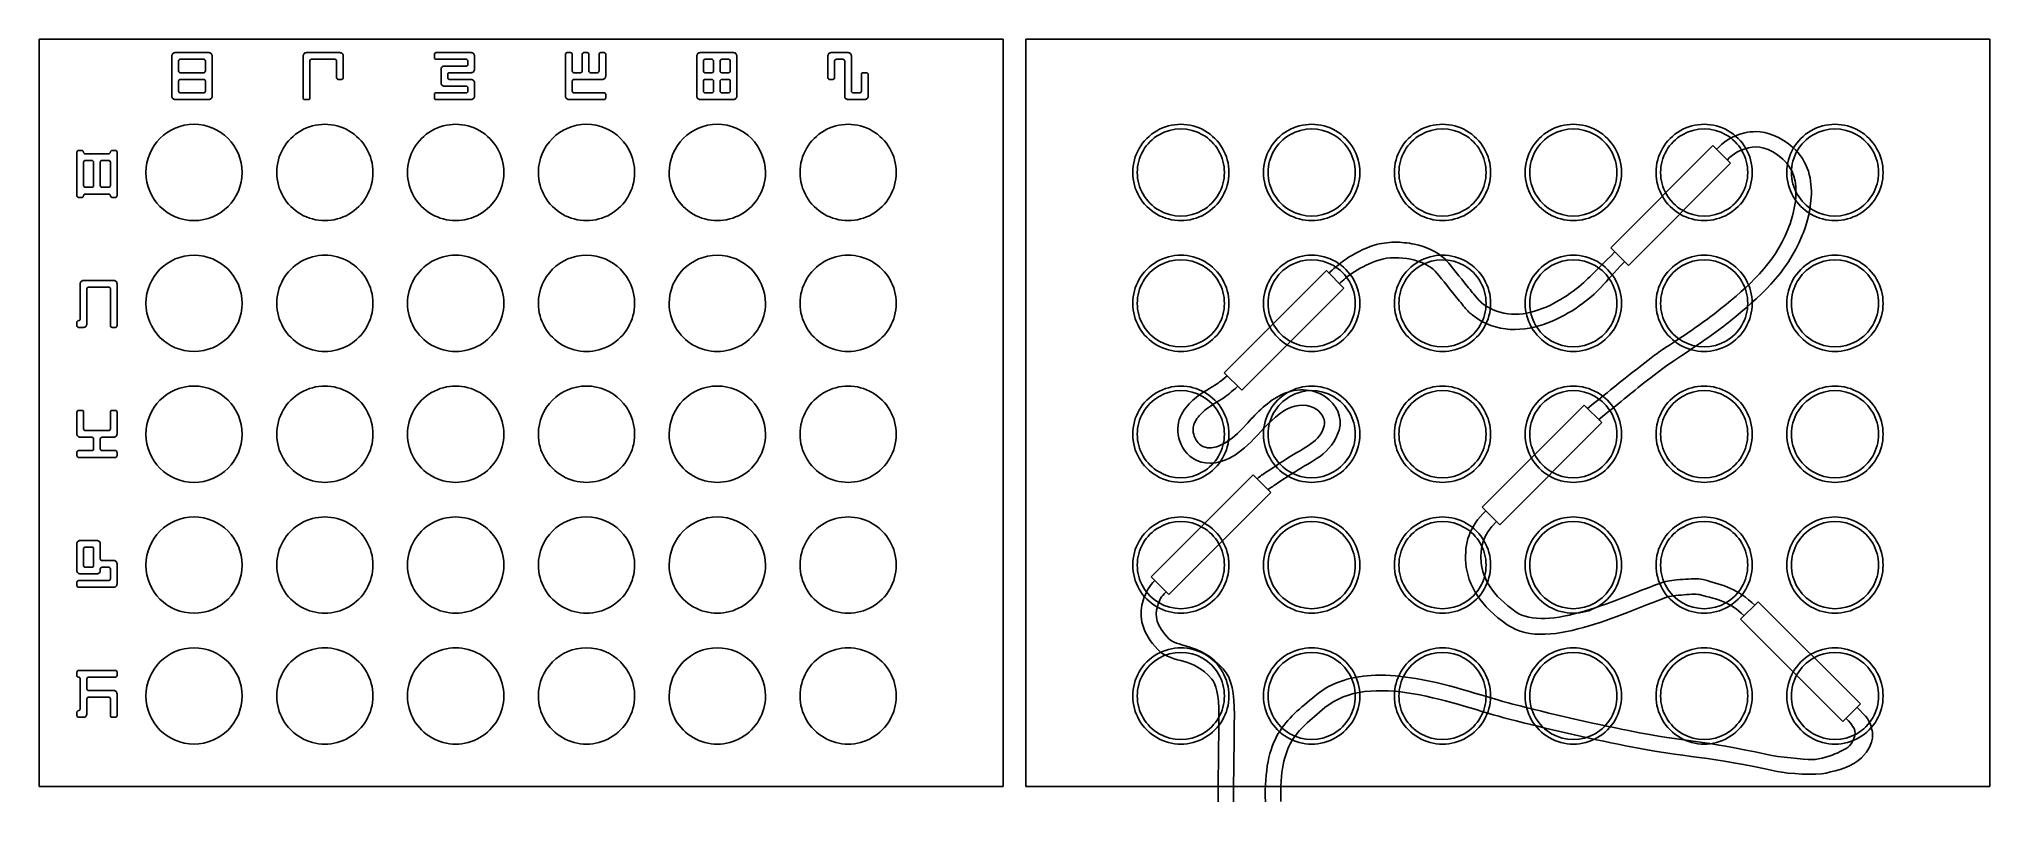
# Model space of a CAD drawing. Extents: x 6 to 247, y 13 to 107.
import ezdxf

# ---------------------------------------------------------------- set-up
doc = ezdxf.new("R2010")
doc.units = 0
for name, color, linetype in [('Engrave', 7, 'CONTINUOUS'), ('Inner_Cuts', 7, 'CONTINUOUS'), ('Outer_Cuts', 7, 'CONTINUOUS')]:
    doc.layers.add(name, color=color, linetype=linetype)

msp = doc.modelspace()

# ---------------------------------------------------------------- linework, layer by layer
at = {"layer": 'Engrave', "color": 1}
for p, q in [((22.045689, 99.759548), (22.045689, 104.720485)), ((22.4591, 105.133897), (26.593215, 105.133897)), ((22.872511, 104.100368), (22.872511, 102.860134)), ((25.973097, 104.307074), (23.079217, 104.307074)), ((26.179803, 102.860134), (26.179803, 104.100368)), ((27.006626, 104.720485), (27.006626, 99.759548)), ((38.245465, 99.552842), (38.245465, 104.720485)), ((38.658876, 105.133897), (42.792991, 105.133897)), ((39.072288, 104.100368), (39.072288, 99.552842)), ((42.172874, 104.307074), (39.278993, 104.307074)), ((42.379579, 102.033311), (42.379579, 104.100368)), ((43.206402, 104.720485), (43.206402, 102.033311)), ((54.445241, 104.513779), (54.445241, 104.927191)), ((54.651947, 105.133897), (58.992767, 105.133897)), ((58.37265, 104.307074), (54.651947, 104.307074)), ((58.579355, 103.686957), (58.579355, 104.100368)), ((59.406178, 104.720485), (59.406178, 103.066839)), ((70.645014, 99.759548), (70.645014, 104.927191)), ((70.85172, 105.133897), (71.265131, 105.133897)), ((71.471837, 104.927191), (71.471837, 102.860134)), ((72.712072, 102.860134), (72.712072, 104.927191)), ((72.918777, 105.133897), (73.332189, 105.133897)), ((73.538894, 104.927191), (73.538894, 102.860134)), ((74.779129, 102.860134), (74.779129, 104.927191)), ((74.985835, 105.133897), (75.399246, 105.133897)), ((75.605952, 104.927191), (75.605952, 102.240016)), ((86.844793, 99.759548), (86.844793, 104.720485)), ((87.258204, 105.133897), (91.392319, 105.133897)), ((87.671616, 104.100368), (87.671616, 102.860134)), ((88.705145, 104.307074), (87.878322, 104.307074)), ((88.91185, 102.860134), (88.91185, 104.100368)), ((89.738673, 104.100368), (89.738673, 102.860134)), ((90.772202, 104.307074), (89.945379, 104.307074)), ((90.978908, 102.860134), (90.978908, 104.100368)), ((91.80573, 104.720485), (91.80573, 99.759548)), ((103.044572, 102.033311), (103.044572, 104.720485)), ((103.457983, 105.133897), (105.52504, 105.133897)), ((103.871395, 104.100368), (103.871395, 102.033311)), ((104.904923, 104.307074), (104.0781, 104.307074)), ((105.111629, 99.759548), (105.111629, 104.100368)), ((105.938452, 104.720485), (105.938452, 100.379665)), ((22.872511, 101.619899), (22.872511, 100.379665)), ((23.079217, 102.653428), (25.973097, 102.653428)), ((25.973097, 101.826605), (23.079217, 101.826605)), ((26.179803, 100.379665), (26.179803, 101.619899)), ((42.999697, 101.826605), (42.586285, 101.826605)), ((55.272064, 101.413194), (55.272064, 103.066839)), ((55.685475, 103.480251), (58.37265, 103.480251)), ((56.098887, 102.446722), (56.098887, 102.033311)), ((58.992767, 102.653428), (56.305592, 102.653428)), ((56.305592, 101.826605), (58.992767, 101.826605)), ((59.406178, 101.413194), (59.406178, 99.759548)), ((71.471837, 101.619899), (71.471837, 100.379665)), ((71.678543, 102.653428), (72.505366, 102.653428)), ((75.19254, 101.826605), (71.678543, 101.826605)), ((73.7456, 102.653428), (74.572423, 102.653428)), ((87.671616, 101.619899), (87.671616, 100.379665)), ((87.878322, 102.653428), (88.705145, 102.653428)), ((88.705145, 101.826605), (87.878322, 101.826605)), ((88.91185, 100.379665), (88.91185, 101.619899)), ((89.738673, 101.619899), (89.738673, 100.379665)), ((89.945379, 102.653428), (90.772202, 102.653428)), ((90.772202, 101.826605), (89.945379, 101.826605)), ((90.978908, 100.379665), (90.978908, 101.619899)), ((103.664689, 101.826605), (103.251277, 101.826605)), ((107.178686, 100.379665), (107.178686, 102.446722)), ((107.385392, 102.653428), (107.798803, 102.653428)), ((108.005509, 102.446722), (108.005509, 99.759548)), ((26.593215, 99.346136), (22.4591, 99.346136)), ((23.079217, 100.172959), (25.973097, 100.172959)), ((38.865582, 99.346136), (38.452171, 99.346136)), ((54.445241, 99.552842), (54.445241, 99.966253)), ((54.651947, 100.172959), (58.37265, 100.172959)), ((58.992767, 99.346136), (54.651947, 99.346136)), ((58.37265, 100.999782), (55.685475, 100.999782)), ((58.579355, 100.379665), (58.579355, 100.793076)), ((75.399246, 99.346136), (71.058426, 99.346136)), ((71.678543, 100.172959), (75.399246, 100.172959)), ((75.605952, 99.966253), (75.605952, 99.552842)), ((91.392319, 99.346136), (87.258204, 99.346136)), ((87.878322, 100.172959), (88.705145, 100.172959)), ((89.945379, 100.172959), (90.772202, 100.172959)), ((107.592098, 99.346136), (105.52504, 99.346136)), ((106.145158, 100.172959), (106.971981, 100.172959)), ((10.312799, 87.474483), (10.312799, 92.848832)), ((10.519505, 93.055538), (10.932916, 93.055538)), ((11.139622, 91.608598), (11.139622, 88.714718)), ((11.346327, 92.642127), (14.240208, 92.642127)), ((12.17315, 91.815304), (11.346327, 91.815304)), ((12.379856, 88.714718), (12.379856, 91.608598)), ((13.206679, 91.608598), (13.206679, 88.714718)), ((14.240208, 91.815304), (13.413385, 91.815304)), ((14.446913, 88.714718), (14.446913, 91.608598)), ((14.653619, 93.055538), (15.067031, 93.055538)), ((15.273736, 92.848832), (15.273736, 87.474483)), ((140.673655, 90.341193), (140.673655, 90.341193)), ((141.235025, 90.341193), (141.235025, 90.341193)), ((156.826481, 90.341193), (156.826481, 90.341193)), ((157.387851, 90.341193), (157.387851, 90.341193)), ((172.979291, 90.341193), (172.979291, 90.341193)), ((173.540661, 90.341193), (173.540661, 90.341193)), ((189.132098, 90.341193), (189.132098, 90.341193)), ((189.693468, 90.341193), (189.693468, 90.341193)), ((205.284908, 90.341193), (205.284908, 90.341193)), ((205.846278, 90.341193), (205.846278, 90.341193)), ((221.437718, 90.341193), (221.437718, 90.341193)), ((221.999088, 90.341193), (221.999088, 90.341193)), ((10.932916, 87.267778), (10.519505, 87.267778)), ((11.346327, 88.508012), (12.17315, 88.508012)), ((14.240208, 87.681189), (11.346327, 87.681189)), ((13.413385, 88.508012), (14.240208, 88.508012)), ((15.067031, 87.267778), (14.653619, 87.267778)), ((10.72621, 72.259621), (10.72621, 76.600442)), ((11.139622, 77.013853), (14.860325, 77.013853)), ((11.553033, 75.980324), (11.553033, 71.639504)), ((14.240208, 76.18703), (11.759739, 76.18703)), ((14.446913, 71.432798), (14.446913, 75.980324)), ((15.273736, 76.600442), (15.273736, 71.432798)), ((140.673655, 74.189638), (140.673655, 74.189638)), ((141.235025, 74.189638), (141.235025, 74.189638)), ((156.826481, 74.189638), (156.826481, 74.189638)), ((157.387851, 74.189638), (157.387851, 74.189638)), ((172.979291, 74.189638), (172.979291, 74.189638)), ((173.540661, 74.189638), (173.540661, 74.189638)), ((189.132098, 74.189638), (189.132098, 74.189638)), ((189.693468, 74.189638), (189.693468, 74.189638)), ((205.284908, 74.189638), (205.284908, 74.189638)), ((205.846278, 74.189638), (205.846278, 74.189638)), ((221.437718, 74.189638), (221.437718, 74.189638)), ((221.999088, 74.189638), (221.999088, 74.189638)), ((10.312799, 71.432798), (10.312799, 71.84621)), ((11.139622, 71.226093), (10.519505, 71.226093)), ((15.067031, 71.226093), (14.653619, 71.226093)), ((10.312799, 58.078288), (10.312799, 60.765462)), ((10.519505, 60.972168), (10.932916, 60.972168)), ((11.139622, 60.765462), (11.139622, 58.698405)), ((14.446913, 58.698405), (14.446913, 60.765462)), ((14.653619, 60.972168), (15.067031, 60.972168)), ((15.273736, 60.765462), (15.273736, 58.078288)), ((11.346327, 58.491699), (14.240208, 58.491699)), ((140.673655, 58.038071), (140.673655, 58.038071)), ((141.235025, 58.038071), (141.235025, 58.038071)), ((156.826481, 58.038071), (156.826481, 58.038071)), ((157.387851, 58.038071), (157.387851, 58.038071)), ((172.979291, 58.038071), (172.979291, 58.038071)), ((173.540661, 58.038071), (173.540661, 58.038071)), ((189.132098, 58.038071), (189.132098, 58.038071)), ((189.693468, 58.038071), (189.693468, 58.038071)), ((205.284908, 58.038071), (205.284908, 58.038071)), ((205.846278, 58.038071), (205.846278, 58.038071)), ((221.437718, 58.038071), (221.437718, 58.038071)), ((221.999088, 58.038071), (221.999088, 58.038071)), ((10.312799, 55.391113), (10.312799, 55.804525)), ((10.519505, 56.011231), (12.17315, 56.011231)), ((12.17315, 57.664876), (10.72621, 57.664876)), ((12.379856, 56.217936), (12.379856, 57.458171)), ((13.206679, 57.458171), (13.206679, 56.217936)), ((14.860325, 57.664876), (13.413385, 57.664876)), ((13.413385, 56.011231), (15.067031, 56.011231)), ((15.273736, 55.804525), (15.273736, 55.391113)), ((15.067031, 55.184408), (10.519505, 55.184408)), ((10.312799, 41.209777), (10.312799, 44.517069)), ((10.72621, 44.930481), (12.793268, 44.930481)), ((11.139622, 43.896952), (11.139622, 41.829895)), ((12.17315, 44.103658), (11.346327, 44.103658)), ((12.379856, 41.829895), (12.379856, 43.896952)), ((13.206679, 44.517069), (13.206679, 42.656718)), ((11.346327, 41.623189), (12.17315, 41.623189)), ((13.206679, 41.416483), (13.206679, 41.209777)), ((13.413385, 42.450012), (14.860325, 42.450012)), ((14.240208, 41.623189), (13.413385, 41.623189)), ((14.446913, 40.176249), (14.446913, 41.416483)), ((15.273736, 42.0366), (15.273736, 39.556132)), ((140.673655, 41.886505), (140.673655, 41.886505)), ((141.235025, 41.886505), (141.235025, 41.886505)), ((156.826481, 41.886505), (156.826481, 41.886505)), ((157.387851, 41.886505), (157.387851, 41.886505)), ((172.979291, 41.886505), (172.979291, 41.886505)), ((173.540661, 41.886505), (173.540661, 41.886505)), ((189.132098, 41.886505), (189.132098, 41.886505)), ((189.693468, 41.886505), (189.693468, 41.886505)), ((205.284908, 41.886505), (205.284908, 41.886505)), ((205.846278, 41.886505), (205.846278, 41.886505)), ((221.437718, 41.886505), (221.437718, 41.886505)), ((221.999088, 41.886505), (221.999088, 41.886505)), ((10.312799, 39.349426), (10.312799, 39.762837)), ((10.519505, 39.969543), (14.240208, 39.969543)), ((14.860325, 39.14272), (10.519505, 39.14272)), ((12.793268, 40.796366), (10.72621, 40.796366)), ((10.312799, 28.268681), (10.312799, 28.682093)), ((10.519505, 28.888798), (15.067031, 28.888798)), ((10.72621, 24.134567), (10.72621, 27.85527)), ((11.553033, 27.85527), (11.553033, 26.615035)), ((15.067031, 28.061975), (11.759739, 28.061975)), ((15.273736, 28.682093), (15.273736, 28.268681)), ((11.553033, 25.374801), (11.553033, 23.514449)), ((11.759739, 26.40833), (14.860325, 26.40833)), ((14.240208, 25.581507), (11.759739, 25.581507)), ((14.446913, 23.307744), (14.446913, 25.374801)), ((15.273736, 25.994918), (15.273736, 23.307744)), ((140.673655, 25.734931), (140.673655, 25.734931)), ((141.235025, 25.734931), (141.235025, 25.734931)), ((156.826481, 25.734931), (156.826481, 25.734931)), ((157.387851, 25.734931), (157.387851, 25.734931)), ((172.979291, 25.734931), (172.979291, 25.734931)), ((173.540661, 25.734931), (173.540661, 25.734931)), ((189.132098, 25.734931), (189.132098, 25.734931)), ((189.693468, 25.734931), (189.693468, 25.734931)), ((205.284908, 25.734931), (205.284908, 25.734931)), ((205.846278, 25.734931), (205.846278, 25.734931)), ((221.437718, 25.734931), (221.437718, 25.734931)), ((221.999088, 25.734931), (221.999088, 25.734931)), ((10.312799, 23.307744), (10.312799, 23.721155)), ((11.139622, 23.101038), (10.519505, 23.101038)), ((15.067031, 23.101038), (14.653619, 23.101038))]:
    msp.add_line(p, q, dxfattribs=at)
for points in [[(22.045689, 104.720485), (22.045689, 104.776468), (22.056454, 104.829221), (22.077986, 104.878744)], [(22.077986, 104.878744), (22.101671, 104.928268), (22.131816, 104.971331), (22.16842, 105.007935)], [(22.16842, 105.007935), (22.207177, 105.046693), (22.251318, 105.076837), (22.300841, 105.098369)], [(22.300841, 105.098369), (22.350364, 105.122054), (22.403117, 105.133897), (22.4591, 105.133897)], [(22.933877, 104.248938), (22.892967, 104.21018), (22.872511, 104.160657), (22.872511, 104.100368)], [(23.079217, 104.307074), (23.023234, 104.307074), (22.974788, 104.287695), (22.933877, 104.248938)], [(26.118438, 104.245708), (26.077527, 104.286619), (26.02908, 104.307074), (25.973097, 104.307074)], [(26.179803, 104.100368), (26.179803, 104.156351), (26.159348, 104.204798), (26.118438, 104.245708)], [(26.593215, 105.133897), (26.649197, 105.133897), (26.70195, 105.122054), (26.751474, 105.098369)], [(26.751474, 105.098369), (26.800997, 105.076837), (26.844061, 105.046693), (26.880665, 105.007935)], [(26.880665, 105.007935), (26.919422, 104.971331), (26.949567, 104.928268), (26.971099, 104.878744)], [(26.971099, 104.878744), (26.994784, 104.829221), (27.006626, 104.776468), (27.006626, 104.720485)], [(38.245465, 104.720485), (38.245465, 104.776468), (38.256231, 104.829221), (38.277763, 104.878744)], [(38.277763, 104.878744), (38.301448, 104.928267), (38.331593, 104.971331), (38.368197, 105.007935)], [(38.368197, 105.007935), (38.406953, 105.046693), (38.451094, 105.076837), (38.500618, 105.098369)], [(38.500618, 105.098369), (38.550141, 105.122054), (38.602894, 105.133897), (38.658876, 105.133897)], [(39.133653, 104.248938), (39.092743, 104.21018), (39.072288, 104.160657), (39.072288, 104.100368)], [(39.278993, 104.307074), (39.223011, 104.307074), (39.174564, 104.287695), (39.133653, 104.248938)], [(42.318215, 104.245708), (42.277303, 104.286618), (42.228856, 104.307074), (42.172874, 104.307074)], [(42.379579, 104.100368), (42.379579, 104.156351), (42.359124, 104.204797), (42.318215, 104.245708)], [(42.792991, 105.133897), (42.848973, 105.133897), (42.901726, 105.122054), (42.951249, 105.098369)], [(42.951249, 105.098369), (43.000773, 105.076837), (43.043838, 105.046693), (43.080442, 105.007935)], [(43.080442, 105.007935), (43.119198, 104.971331), (43.149342, 104.928267), (43.170874, 104.878744)], [(43.170874, 104.878744), (43.19456, 104.829221), (43.206402, 104.776468), (43.206402, 104.720485)], [(54.445241, 104.927191), (54.445241, 104.98748), (54.465696, 105.037003), (54.506606, 105.075761)], [(54.503378, 104.36521), (54.46462, 104.403967), (54.445241, 104.45349), (54.445241, 104.513779)], [(54.651947, 104.307074), (54.591657, 104.307074), (54.542134, 104.326452), (54.503378, 104.36521)], [(54.506606, 105.075761), (54.547517, 105.114518), (54.595964, 105.133897), (54.651947, 105.133897)], [(58.517991, 104.245708), (58.477079, 104.286619), (58.428632, 104.307074), (58.37265, 104.307074)], [(58.579355, 104.100368), (58.579355, 104.156351), (58.558901, 104.204798), (58.517991, 104.245708)], [(58.521219, 103.541617), (58.559977, 103.582527), (58.579355, 103.630974), (58.579355, 103.686957)], [(58.992767, 105.133897), (59.048749, 105.133897), (59.101503, 105.122054), (59.151027, 105.098369)], [(59.151027, 105.098369), (59.20055, 105.076837), (59.243614, 105.046693), (59.280218, 105.007935)], [(59.280218, 105.007935), (59.318974, 104.971331), (59.349118, 104.928268), (59.37065, 104.878744)], [(59.37065, 104.878744), (59.394336, 104.829221), (59.406178, 104.776468), (59.406178, 104.720485)], [(70.645014, 104.927191), (70.645014, 104.98748), (70.66547, 105.037003), (70.706382, 105.075761)], [(70.706382, 105.075761), (70.747292, 105.114518), (70.795738, 105.133897), (70.85172, 105.133897)], [(71.265131, 105.133897), (71.321116, 105.133897), (71.369563, 105.113441), (71.410472, 105.072531)], [(71.410472, 105.072531), (71.451382, 105.03162), (71.471837, 104.983174), (71.471837, 104.927191)], [(72.712072, 104.927191), (72.712072, 104.98748), (72.732527, 105.037003), (72.773439, 105.075761)], [(72.773439, 105.075761), (72.814349, 105.114518), (72.862795, 105.133897), (72.918777, 105.133897)], [(73.332189, 105.133897), (73.388173, 105.133897), (73.43662, 105.113441), (73.47753, 105.072531)], [(73.47753, 105.072531), (73.51844, 105.03162), (73.538894, 104.983174), (73.538894, 104.927191)], [(74.779129, 104.927191), (74.779129, 104.98748), (74.799585, 105.037003), (74.840496, 105.075761)], [(74.840496, 105.075761), (74.881406, 105.114518), (74.929852, 105.133897), (74.985835, 105.133897)], [(75.399246, 105.133897), (75.45523, 105.133897), (75.503677, 105.113441), (75.544587, 105.072531)], [(75.544587, 105.072531), (75.585497, 105.03162), (75.605952, 104.983174), (75.605952, 104.927191)], [(86.844793, 104.720485), (86.844793, 104.776468), (86.855559, 104.829221), (86.877091, 104.878744)], [(86.877091, 104.878744), (86.900776, 104.928268), (86.930921, 104.971331), (86.967525, 105.007935)], [(86.967525, 105.007935), (87.006283, 105.046693), (87.050424, 105.076837), (87.099947, 105.098369)], [(87.099947, 105.098369), (87.14947, 105.122054), (87.202222, 105.133897), (87.258204, 105.133897)], [(87.732983, 104.248938), (87.692072, 104.21018), (87.671616, 104.160657), (87.671616, 104.100368)], [(87.878322, 104.307074), (87.822339, 104.307074), (87.773893, 104.287695), (87.732983, 104.248938)], [(88.850485, 104.245708), (88.809576, 104.286619), (88.761129, 104.307074), (88.705145, 104.307074)], [(88.91185, 104.100368), (88.91185, 104.156351), (88.891395, 104.204798), (88.850485, 104.245708)], [(89.800041, 104.248938), (89.759129, 104.21018), (89.738673, 104.160657), (89.738673, 104.100368)], [(89.945379, 104.307074), (89.889397, 104.307074), (89.840951, 104.287695), (89.800041, 104.248938)], [(90.917543, 104.245708), (90.876633, 104.286619), (90.828186, 104.307074), (90.772202, 104.307074)], [(90.978908, 104.100368), (90.978908, 104.156351), (90.958453, 104.204798), (90.917543, 104.245708)], [(91.392319, 105.133897), (91.448303, 105.133897), (91.501057, 105.122054), (91.55058, 105.098369)], [(91.55058, 105.098369), (91.600102, 105.076837), (91.643166, 105.046693), (91.67977, 105.007935)], [(91.67977, 105.007935), (91.718528, 104.971331), (91.748673, 104.928268), (91.770205, 104.878744)], [(91.770205, 104.878744), (91.793889, 104.829221), (91.80573, 104.776468), (91.80573, 104.720485)], [(103.044572, 104.720485), (103.044572, 104.776468), (103.055338, 104.829221), (103.076869, 104.878744)], [(103.076869, 104.878744), (103.100555, 104.928267), (103.1307, 104.971331), (103.167304, 105.007935)], [(103.167304, 105.007935), (103.206062, 105.046693), (103.250202, 105.076837), (103.299725, 105.098369)], [(103.299725, 105.098369), (103.349248, 105.122054), (103.402001, 105.133897), (103.457983, 105.133897)], [(103.932759, 104.248938), (103.89185, 104.21018), (103.871395, 104.160657), (103.871395, 104.100368)], [(104.0781, 104.307074), (104.022118, 104.307074), (103.973671, 104.287695), (103.932759, 104.248938)], [(105.050264, 104.245708), (105.009353, 104.286618), (104.960906, 104.307074), (104.904923, 104.307074)], [(105.111629, 104.100368), (105.111629, 104.156351), (105.091174, 104.204797), (105.050264, 104.245708)], [(105.52504, 105.133897), (105.581023, 105.133897), (105.633776, 105.122054), (105.683301, 105.098369)], [(105.683301, 105.098369), (105.732824, 105.076837), (105.775887, 105.046693), (105.812492, 105.007935)], [(105.812492, 105.007935), (105.851248, 104.971331), (105.881392, 104.928267), (105.902924, 104.878744)], [(105.902924, 104.878744), (105.926609, 104.829221), (105.938452, 104.776468), (105.938452, 104.720485)], [(22.872511, 102.860134), (22.872511, 102.799844), (22.89189, 102.750321), (22.930648, 102.711564)], [(22.933877, 101.768469), (22.892967, 101.729712), (22.872511, 101.680188), (22.872511, 101.619899)], [(22.930648, 102.711564), (22.969405, 102.672807), (23.018928, 102.653428), (23.079217, 102.653428)], [(23.079217, 101.826605), (23.023234, 101.826605), (22.974788, 101.807226), (22.933877, 101.768469)], [(25.973097, 102.653428), (26.033387, 102.653428), (26.08291, 102.673883), (26.121667, 102.714794)], [(26.118438, 101.765239), (26.077527, 101.80615), (26.02908, 101.826605), (25.973097, 101.826605)], [(26.179803, 101.619899), (26.179803, 101.675882), (26.159348, 101.724329), (26.118438, 101.765239)], [(26.121667, 102.714794), (26.160425, 102.755704), (26.179803, 102.804151), (26.179803, 102.860134)], [(42.437716, 101.884741), (42.398958, 101.923498), (42.379579, 101.973021), (42.379579, 102.033311)], [(42.586285, 101.826605), (42.525995, 101.826605), (42.476472, 101.845984), (42.437716, 101.884741)], [(43.148265, 101.887971), (43.109509, 101.84706), (43.059986, 101.826605), (42.999697, 101.826605)], [(43.206402, 102.033311), (43.206402, 101.977328), (43.187023, 101.928881), (43.148265, 101.887971)], [(55.272064, 103.066839), (55.272064, 103.122822), (55.28283, 103.175575), (55.304361, 103.225099)], [(55.304361, 101.248475), (55.28283, 101.300152), (55.272064, 101.355058), (55.272064, 101.413194)], [(55.304361, 103.225099), (55.328047, 103.274622), (55.358192, 103.317686), (55.394796, 103.35429)], [(55.391566, 101.119284), (55.354961, 101.155888), (55.325893, 101.198952), (55.304361, 101.248475)], [(55.394796, 103.35429), (55.433552, 103.393047), (55.477693, 103.423192), (55.527217, 103.444723)], [(55.527217, 103.444723), (55.57674, 103.468408), (55.629493, 103.480251), (55.685475, 103.480251)], [(56.160252, 102.595292), (56.119342, 102.556535), (56.098887, 102.507011), (56.098887, 102.446722)], [(56.098887, 102.033311), (56.098887, 101.973021), (56.118266, 101.923498), (56.157024, 101.884741)], [(56.157024, 101.884741), (56.19578, 101.845984), (56.245303, 101.826605), (56.305592, 101.826605)], [(56.305592, 102.653428), (56.24961, 102.653428), (56.201163, 102.634049), (56.160252, 102.595292)], [(58.37265, 103.480251), (58.432939, 103.480251), (58.482462, 103.500706), (58.521219, 103.541617)], [(59.151027, 102.685726), (59.101503, 102.664194), (59.048749, 102.653428), (58.992767, 102.653428)], [(58.992767, 101.826605), (59.048749, 101.826605), (59.101503, 101.814762), (59.151027, 101.791078)], [(59.280218, 102.77616), (59.243614, 102.739555), (59.20055, 102.709411), (59.151027, 102.685726)], [(59.151027, 101.791078), (59.20055, 101.769546), (59.243614, 101.739401), (59.280218, 101.700644)], [(59.37065, 102.90858), (59.349118, 102.859057), (59.318974, 102.814917), (59.280218, 102.77616)], [(59.280218, 101.700644), (59.318974, 101.66404), (59.349118, 101.620976), (59.37065, 101.571453)], [(59.406178, 103.066839), (59.406178, 103.010857), (59.394336, 102.958104), (59.37065, 102.90858)], [(59.37065, 101.571453), (59.394336, 101.521929), (59.406178, 101.469176), (59.406178, 101.413194)], [(71.471837, 102.860134), (71.471837, 102.799844), (71.491216, 102.750321), (71.529974, 102.711564)], [(71.533205, 101.768469), (71.492293, 101.729712), (71.471837, 101.680188), (71.471837, 101.619899)], [(71.529974, 102.711564), (71.568732, 102.672807), (71.618255, 102.653428), (71.678543, 102.653428)], [(71.678543, 101.826605), (71.622561, 101.826605), (71.574115, 101.807226), (71.533205, 101.768469)], [(72.505366, 102.653428), (72.565656, 102.653428), (72.615179, 102.673883), (72.653937, 102.714794)], [(72.653937, 102.714794), (72.692693, 102.755704), (72.712072, 102.804151), (72.712072, 102.860134)], [(73.538894, 102.860134), (73.538894, 102.799844), (73.558273, 102.750321), (73.597031, 102.711564)], [(73.597031, 102.711564), (73.635789, 102.672807), (73.685312, 102.653428), (73.7456, 102.653428)], [(74.572423, 102.653428), (74.632713, 102.653428), (74.682237, 102.673883), (74.720995, 102.714794)], [(74.720995, 102.714794), (74.759751, 102.755704), (74.779129, 102.804151), (74.779129, 102.860134)], [(75.350801, 101.858903), (75.301278, 101.837371), (75.248524, 101.826605), (75.19254, 101.826605)], [(75.479992, 101.949336), (75.443387, 101.912732), (75.400324, 101.882588), (75.350801, 101.858903)], [(75.570426, 102.081757), (75.548894, 102.032234), (75.51875, 101.988094), (75.479992, 101.949336)], [(75.605952, 102.240016), (75.605952, 102.184034), (75.59411, 102.131281), (75.570426, 102.081757)], [(87.671616, 102.860134), (87.671616, 102.799844), (87.690995, 102.750321), (87.729753, 102.711564)], [(87.732983, 101.768469), (87.692072, 101.729712), (87.671616, 101.680188), (87.671616, 101.619899)], [(87.729753, 102.711564), (87.768511, 102.672807), (87.818034, 102.653428), (87.878322, 102.653428)], [(87.878322, 101.826605), (87.822339, 101.826605), (87.773893, 101.807226), (87.732983, 101.768469)], [(88.705145, 102.653428), (88.765434, 102.653428), (88.814958, 102.673883), (88.853716, 102.714794)], [(88.850485, 101.765239), (88.809576, 101.80615), (88.761129, 101.826605), (88.705145, 101.826605)], [(88.91185, 101.619899), (88.91185, 101.675882), (88.891395, 101.724329), (88.850485, 101.765239)], [(88.853716, 102.714794), (88.892472, 102.755704), (88.91185, 102.804151), (88.91185, 102.860134)], [(89.738673, 102.860134), (89.738673, 102.799844), (89.758052, 102.750321), (89.79681, 102.711564)], [(89.800041, 101.768469), (89.759129, 101.729712), (89.738673, 101.680188), (89.738673, 101.619899)], [(89.79681, 102.711564), (89.835568, 102.672807), (89.885091, 102.653428), (89.945379, 102.653428)], [(89.945379, 101.826605), (89.889397, 101.826605), (89.840951, 101.807226), (89.800041, 101.768469)], [(90.772202, 102.653428), (90.832492, 102.653428), (90.882015, 102.673883), (90.920773, 102.714794)], [(90.917543, 101.765239), (90.876633, 101.80615), (90.828186, 101.826605), (90.772202, 101.826605)], [(90.978908, 101.619899), (90.978908, 101.675882), (90.958453, 101.724329), (90.917543, 101.765239)], [(90.920773, 102.714794), (90.959529, 102.755704), (90.978908, 102.804151), (90.978908, 102.860134)], [(103.102709, 101.884741), (103.063951, 101.923498), (103.044572, 101.973021), (103.044572, 102.033311)], [(103.251277, 101.826605), (103.190988, 101.826605), (103.141465, 101.845984), (103.102709, 101.884741)], [(103.813258, 101.887971), (103.774502, 101.84706), (103.724979, 101.826605), (103.664689, 101.826605)], [(103.871395, 102.033311), (103.871395, 101.977328), (103.852016, 101.928881), (103.813258, 101.887971)], [(107.178686, 102.446722), (107.178686, 102.507011), (107.199141, 102.556535), (107.240051, 102.595292)], [(107.240051, 102.595292), (107.280963, 102.634049), (107.32941, 102.653428), (107.385392, 102.653428)], [(107.798803, 102.653428), (107.854786, 102.653428), (107.903233, 102.632973), (107.944144, 102.592062)], [(107.944144, 102.592062), (107.985054, 102.551152), (108.005509, 102.502705), (108.005509, 102.446722)], [(22.077986, 99.594829), (22.056454, 99.646506), (22.045689, 99.701412), (22.045689, 99.759548)], [(22.16519, 99.465638), (22.128586, 99.502242), (22.099518, 99.545306), (22.077986, 99.594829)], [(22.294382, 99.378434), (22.244858, 99.399966), (22.201794, 99.429034), (22.16519, 99.465638)], [(22.4591, 99.346136), (22.400964, 99.346136), (22.346058, 99.356902), (22.294382, 99.378434)], [(22.872511, 100.379665), (22.872511, 100.319376), (22.89189, 100.269852), (22.930648, 100.231095)], [(22.930648, 100.231095), (22.969405, 100.192338), (23.018928, 100.172959), (23.079217, 100.172959)], [(25.973097, 100.172959), (26.033387, 100.172959), (26.08291, 100.193414), (26.121667, 100.234325)], [(26.121667, 100.234325), (26.160425, 100.275236), (26.179803, 100.323682), (26.179803, 100.379665)], [(26.751474, 99.378434), (26.70195, 99.356902), (26.649197, 99.346136), (26.593215, 99.346136)], [(26.880665, 99.468868), (26.844061, 99.432264), (26.800997, 99.402119), (26.751474, 99.378434)], [(26.971099, 99.601289), (26.949567, 99.551765), (26.919422, 99.507625), (26.880665, 99.468868)], [(27.006626, 99.759548), (27.006626, 99.703565), (26.994784, 99.650812), (26.971099, 99.601289)], [(38.303602, 99.404272), (38.264844, 99.44303), (38.245465, 99.492553), (38.245465, 99.552842)], [(38.452171, 99.346136), (38.391881, 99.346136), (38.342358, 99.365515), (38.303602, 99.404272)], [(39.014151, 99.407502), (38.975395, 99.366592), (38.925872, 99.346136), (38.865582, 99.346136)], [(39.072288, 99.552842), (39.072288, 99.496859), (39.052909, 99.448413), (39.014151, 99.407502)], [(54.445241, 99.966253), (54.445241, 100.026543), (54.465696, 100.076066), (54.506606, 100.114823)], [(54.503378, 99.404272), (54.46462, 99.44303), (54.445241, 99.492553), (54.445241, 99.552842)], [(54.651947, 99.346136), (54.591657, 99.346136), (54.542134, 99.365515), (54.503378, 99.404272)], [(54.506606, 100.114823), (54.547517, 100.153581), (54.595964, 100.172959), (54.651947, 100.172959)], [(55.520756, 101.03208), (55.471233, 101.053612), (55.42817, 101.08268), (55.391566, 101.119284)], [(55.685475, 100.999782), (55.627339, 100.999782), (55.572433, 101.010548), (55.520756, 101.03208)], [(58.517991, 100.938416), (58.477079, 100.979327), (58.428632, 100.999782), (58.37265, 100.999782)], [(58.37265, 100.172959), (58.432939, 100.172959), (58.482462, 100.193414), (58.521219, 100.234325)], [(58.579355, 100.793076), (58.579355, 100.849059), (58.558901, 100.897506), (58.517991, 100.938416)], [(58.521219, 100.234325), (58.559977, 100.275236), (58.579355, 100.323682), (58.579355, 100.379665)], [(59.151027, 99.378434), (59.101503, 99.356902), (59.048749, 99.346136), (58.992767, 99.346136)], [(59.280218, 99.468868), (59.243614, 99.432264), (59.20055, 99.402119), (59.151027, 99.378434)], [(59.37065, 99.601289), (59.349118, 99.551765), (59.318974, 99.507625), (59.280218, 99.468868)], [(59.406178, 99.759548), (59.406178, 99.703565), (59.394336, 99.650812), (59.37065, 99.601289)], [(70.677312, 99.594829), (70.65578, 99.646506), (70.645014, 99.701412), (70.645014, 99.759548)], [(70.764516, 99.465638), (70.727912, 99.502242), (70.698844, 99.545306), (70.677312, 99.594829)], [(70.893709, 99.378434), (70.844185, 99.399966), (70.80112, 99.429034), (70.764516, 99.465638)], [(71.058426, 99.346136), (71.00029, 99.346136), (70.945384, 99.356902), (70.893709, 99.378434)], [(71.471837, 100.379665), (71.471837, 100.319376), (71.491216, 100.269852), (71.529974, 100.231095)], [(71.529974, 100.231095), (71.568732, 100.192338), (71.618255, 100.172959), (71.678543, 100.172959)], [(75.399246, 100.172959), (75.45523, 100.172959), (75.503677, 100.152504), (75.544587, 100.111594)], [(75.547818, 99.407502), (75.50906, 99.366592), (75.459536, 99.346136), (75.399246, 99.346136)], [(75.544587, 100.111594), (75.585497, 100.070683), (75.605952, 100.022236), (75.605952, 99.966253)], [(75.605952, 99.552842), (75.605952, 99.496859), (75.586574, 99.448413), (75.547818, 99.407502)], [(86.877091, 99.594829), (86.855559, 99.646506), (86.844793, 99.701412), (86.844793, 99.759548)], [(86.964295, 99.465638), (86.92769, 99.502242), (86.898622, 99.545306), (86.877091, 99.594829)], [(87.093485, 99.378434), (87.043962, 99.399966), (87.000899, 99.429034), (86.964295, 99.465638)], [(87.258204, 99.346136), (87.200068, 99.346136), (87.145162, 99.356902), (87.093485, 99.378434)], [(87.671616, 100.379665), (87.671616, 100.319376), (87.690995, 100.269852), (87.729753, 100.231095)], [(87.729753, 100.231095), (87.768511, 100.192338), (87.818034, 100.172959), (87.878322, 100.172959)], [(88.705145, 100.172959), (88.765434, 100.172959), (88.814958, 100.193414), (88.853716, 100.234325)], [(88.853716, 100.234325), (88.892472, 100.275236), (88.91185, 100.323682), (88.91185, 100.379665)], [(89.738673, 100.379665), (89.738673, 100.319376), (89.758052, 100.269852), (89.79681, 100.231095)], [(89.79681, 100.231095), (89.835568, 100.192338), (89.885091, 100.172959), (89.945379, 100.172959)], [(90.772202, 100.172959), (90.832492, 100.172959), (90.882015, 100.193414), (90.920773, 100.234325)], [(90.920773, 100.234325), (90.959529, 100.275236), (90.978908, 100.323682), (90.978908, 100.379665)], [(91.55058, 99.378434), (91.501057, 99.356902), (91.448303, 99.346136), (91.392319, 99.346136)], [(91.67977, 99.468868), (91.643166, 99.432264), (91.600102, 99.402119), (91.55058, 99.378434)], [(91.770205, 99.601289), (91.748673, 99.551765), (91.718528, 99.507625), (91.67977, 99.468868)], [(91.80573, 99.759548), (91.80573, 99.703565), (91.793889, 99.650812), (91.770205, 99.601289)], [(105.143927, 99.594829), (105.122395, 99.646506), (105.111629, 99.701412), (105.111629, 99.759548)], [(105.231131, 99.465638), (105.194526, 99.502242), (105.165458, 99.545306), (105.143927, 99.594829)], [(105.360321, 99.378434), (105.310798, 99.399966), (105.267735, 99.429034), (105.231131, 99.465638)], [(105.52504, 99.346136), (105.466904, 99.346136), (105.411998, 99.356902), (105.360321, 99.378434)], [(105.938452, 100.379665), (105.938452, 100.319376), (105.957831, 100.269852), (105.996589, 100.231095)], [(105.996589, 100.231095), (106.035345, 100.192338), (106.084868, 100.172959), (106.145158, 100.172959)], [(106.971981, 100.172959), (107.03227, 100.172959), (107.081793, 100.193414), (107.120549, 100.234325)], [(107.120549, 100.234325), (107.159307, 100.275236), (107.178686, 100.323682), (107.178686, 100.379665)], [(107.750358, 99.378434), (107.700834, 99.356902), (107.64808, 99.346136), (107.592098, 99.346136)], [(107.879549, 99.468868), (107.842945, 99.432264), (107.799881, 99.402119), (107.750358, 99.378434)], [(107.969981, 99.601289), (107.948449, 99.551765), (107.918305, 99.507625), (107.879549, 99.468868)], [(108.005509, 99.759548), (108.005509, 99.703565), (107.993666, 99.650812), (107.969981, 99.601289)], [(149.585417, 95.486401), (147.747211, 96.54769), (145.482448, 96.54769), (143.644242, 95.486401)], [(165.738242, 95.486401), (163.900037, 96.54769), (161.635274, 96.54769), (159.797068, 95.486401)], [(181.891052, 95.486401), (180.052846, 96.54769), (177.788084, 96.54769), (175.949878, 95.486401)], [(198.043859, 95.486401), (196.205654, 96.54769), (193.940891, 96.54769), (192.102685, 95.486401)], [(214.196669, 95.486401), (212.358464, 96.54769), (210.093701, 96.54769), (208.255495, 95.486401)], [(230.349479, 95.486401), (228.511273, 96.54769), (226.246511, 96.54769), (224.408305, 95.486401)], [(143.644242, 95.486401), (141.806037, 94.425113), (140.673655, 92.46377), (140.673655, 90.341193)], [(143.924927, 95.00024), (142.26041, 94.039231), (141.235025, 92.263212), (141.235025, 90.341193)], [(149.304731, 95.00024), (147.640214, 95.96125), (145.589445, 95.96125), (143.924927, 95.00024)], [(151.994634, 90.341193), (151.994634, 92.263212), (150.969249, 94.039231), (149.304731, 95.00024)], [(152.556004, 90.341193), (152.556004, 92.46377), (151.423622, 94.425113), (149.585417, 95.486401)], [(159.797068, 95.486401), (157.958862, 94.425113), (156.826481, 92.46377), (156.826481, 90.341193)], [(160.077753, 95.00024), (158.413236, 94.039231), (157.387851, 92.263212), (157.387851, 90.341193)], [(165.457557, 95.00024), (163.79304, 95.96125), (161.74227, 95.96125), (160.077753, 95.00024)], [(168.147459, 90.341193), (168.147459, 92.263212), (167.122074, 94.039231), (165.457557, 95.00024)], [(168.708829, 90.341193), (168.708829, 92.46377), (167.576448, 94.425113), (165.738242, 95.486401)], [(175.949878, 95.486401), (174.111672, 94.425113), (172.979291, 92.46377), (172.979291, 90.341193)], [(176.230563, 95.00024), (174.566046, 94.039231), (173.540661, 92.263212), (173.540661, 90.341193)], [(181.610367, 95.00024), (179.94585, 95.96125), (177.89508, 95.96125), (176.230563, 95.00024)], [(184.300269, 90.341193), (184.300269, 92.263212), (183.274884, 94.039231), (181.610367, 95.00024)], [(184.861639, 90.341193), (184.861639, 92.46377), (183.729258, 94.425113), (181.891052, 95.486401)], [(192.102685, 95.486401), (190.264479, 94.425113), (189.132098, 92.46377), (189.132098, 90.341193)], [(192.38337, 95.00024), (190.718853, 94.039231), (189.693468, 92.263212), (189.693468, 90.341193)], [(197.763174, 95.00024), (196.098657, 95.96125), (194.047887, 95.96125), (192.38337, 95.00024)], [(200.453076, 90.341193), (200.453076, 92.263212), (199.427691, 94.039231), (197.763174, 95.00024)], [(201.014447, 90.341193), (201.014447, 92.46377), (199.882065, 94.425113), (198.043859, 95.486401)], [(208.255495, 95.486401), (206.417289, 94.425113), (205.284908, 92.46377), (205.284908, 90.341193)], [(208.53618, 95.00024), (206.871663, 94.039231), (205.846278, 92.263212), (205.846278, 90.341193)], [(213.915984, 95.00024), (212.251467, 95.96125), (210.200697, 95.96125), (208.53618, 95.00024)], [(216.605886, 90.341193), (216.605886, 92.263212), (215.580501, 94.039231), (213.915984, 95.00024)], [(217.167256, 90.341193), (217.167256, 92.46377), (216.034875, 94.425113), (214.196669, 95.486401)], [(224.408305, 95.486401), (222.570099, 94.425113), (221.437718, 92.46377), (221.437718, 90.341193)], [(224.68899, 95.00024), (223.024473, 94.039231), (221.999088, 92.263212), (221.999088, 90.341193)], [(230.068794, 95.00024), (228.404277, 95.96125), (226.353507, 95.96125), (224.68899, 95.00024)], [(232.758696, 90.341193), (232.758696, 92.263212), (231.733311, 94.039231), (230.068794, 95.00024)], [(233.320066, 90.341193), (233.320066, 92.46377), (232.187685, 94.425113), (230.349479, 95.486401)], [(10.312799, 92.848832), (10.312799, 92.909121), (10.333254, 92.958645), (10.374165, 92.997402)], [(10.374165, 92.997402), (10.415075, 93.036159), (10.463522, 93.055538), (10.519505, 93.055538)], [(10.932916, 93.055538), (10.982439, 93.055538), (11.019043, 93.044772), (11.042728, 93.02324)], [(11.042728, 93.02324), (11.068567, 93.003862), (11.087945, 92.9791), (11.100865, 92.948955)], [(11.100865, 92.948955), (11.115937, 92.918811), (11.126703, 92.885436), (11.133162, 92.848832)], [(11.133162, 92.848832), (11.141775, 92.812228), (11.152541, 92.778854), (11.16546, 92.748709)], [(11.200988, 91.757168), (11.160077, 91.71841), (11.139622, 91.668887), (11.139622, 91.608598)], [(11.16546, 92.748709), (11.180532, 92.718565), (11.200988, 92.692726), (11.226826, 92.671195)], [(11.346327, 91.815304), (11.290345, 91.815304), (11.241898, 91.795925), (11.200988, 91.757168)], [(11.226826, 92.671195), (11.254817, 92.651816), (11.294651, 92.642127), (11.346327, 92.642127)], [(12.318491, 91.753938), (12.27758, 91.794848), (12.229133, 91.815304), (12.17315, 91.815304)], [(12.379856, 91.608598), (12.379856, 91.664581), (12.359401, 91.713027), (12.318491, 91.753938)], [(13.268045, 91.757168), (13.227134, 91.71841), (13.206679, 91.668887), (13.206679, 91.608598)], [(13.413385, 91.815304), (13.357402, 91.815304), (13.308955, 91.795925), (13.268045, 91.757168)], [(14.240208, 92.642127), (14.287578, 92.642127), (14.324182, 92.651816), (14.35002, 92.671195)], [(14.385548, 91.753938), (14.344637, 91.794848), (14.296191, 91.815304), (14.240208, 91.815304)], [(14.35002, 92.671195), (14.375858, 92.692726), (14.396314, 92.718565), (14.411386, 92.748709)], [(14.446913, 91.608598), (14.446913, 91.664581), (14.426458, 91.713027), (14.385548, 91.753938)], [(14.411386, 92.748709), (14.426458, 92.778854), (14.438301, 92.812228), (14.446913, 92.848832)], [(14.446913, 92.848832), (14.455526, 92.885436), (14.467369, 92.918811), (14.482441, 92.948955)], [(14.482441, 92.948955), (14.497514, 92.9791), (14.517969, 93.003862), (14.543807, 93.02324)], [(14.543807, 93.02324), (14.569645, 93.044772), (14.606249, 93.055538), (14.653619, 93.055538)], [(15.067031, 93.055538), (15.123013, 93.055538), (15.17146, 93.035083), (15.212371, 92.994172)], [(15.212371, 92.994172), (15.253281, 92.953262), (15.273736, 92.904815), (15.273736, 92.848832)], [(140.673655, 90.341193), (140.673655, 88.218616), (141.806037, 86.257273), (143.644242, 85.195985)], [(141.235025, 90.341193), (141.235025, 88.419174), (142.26041, 86.643155), (143.924927, 85.682146)], [(149.304731, 85.682146), (150.969249, 86.643155), (151.994634, 88.419174), (151.994634, 90.341193)], [(149.585417, 85.195985), (151.423622, 86.257273), (152.556004, 88.218616), (152.556004, 90.341193)], [(156.826481, 90.341193), (156.826481, 88.218616), (157.958862, 86.257273), (159.797068, 85.195985)], [(157.387851, 90.341193), (157.387851, 88.419174), (158.413236, 86.643155), (160.077753, 85.682146)], [(165.457557, 85.682146), (167.122074, 86.643155), (168.147459, 88.419174), (168.147459, 90.341193)], [(165.738242, 85.195985), (167.576448, 86.257273), (168.708829, 88.218616), (168.708829, 90.341193)], [(172.979291, 90.341193), (172.979291, 88.218616), (174.111672, 86.257273), (175.949878, 85.195985)], [(173.540661, 90.341193), (173.540661, 88.419174), (174.566046, 86.643155), (176.230563, 85.682146)], [(181.610367, 85.682146), (183.274884, 86.643155), (184.300269, 88.419174), (184.300269, 90.341193)], [(181.891052, 85.195985), (183.729258, 86.257273), (184.861639, 88.218616), (184.861639, 90.341193)], [(189.132098, 90.341193), (189.132098, 88.218616), (190.264479, 86.257273), (192.102685, 85.195985)], [(189.693468, 90.341193), (189.693468, 88.419174), (190.718853, 86.643155), (192.38337, 85.682146)], [(197.763174, 85.682146), (199.427691, 86.643155), (200.453076, 88.419174), (200.453076, 90.341193)], [(198.043859, 85.195985), (199.882065, 86.257273), (201.014447, 88.218616), (201.014447, 90.341193)], [(205.284908, 90.341193), (205.284908, 88.218616), (206.417289, 86.257273), (208.255495, 85.195985)], [(205.846278, 90.341193), (205.846278, 88.419174), (206.871663, 86.643155), (208.53618, 85.682146)], [(213.915984, 85.682146), (215.580501, 86.643155), (216.605886, 88.419174), (216.605886, 90.341193)], [(214.196669, 85.195985), (216.034875, 86.257273), (217.167256, 88.218616), (217.167256, 90.341193)], [(221.437718, 90.341193), (221.437718, 88.218616), (222.570099, 86.257273), (224.408305, 85.195985)], [(221.999088, 90.341193), (221.999088, 88.419174), (223.024473, 86.643155), (224.68899, 85.682146)], [(230.068794, 85.682146), (231.733311, 86.643155), (232.758696, 88.419174), (232.758696, 90.341193)], [(230.349479, 85.195985), (232.187685, 86.257273), (233.320066, 88.218616), (233.320066, 90.341193)], [(10.370935, 87.325914), (10.332178, 87.364671), (10.312799, 87.414194), (10.312799, 87.474483)], [(10.519505, 87.267778), (10.459215, 87.267778), (10.409692, 87.287156), (10.370935, 87.325914)], [(11.049188, 87.296846), (11.02335, 87.277467), (10.984592, 87.267778), (10.932916, 87.267778)], [(11.107324, 87.37436), (11.094405, 87.344216), (11.075027, 87.318377), (11.049188, 87.296846)], [(11.139622, 87.474483), (11.133162, 87.437879), (11.122396, 87.404505), (11.107324, 87.37436)], [(11.139622, 88.714718), (11.139622, 88.654429), (11.159, 88.604905), (11.197758, 88.566148)], [(11.16869, 87.574606), (11.155771, 87.544462), (11.146082, 87.511087), (11.139622, 87.474483)], [(11.230056, 87.648891), (11.204217, 87.629513), (11.183762, 87.604751), (11.16869, 87.574606)], [(11.197758, 88.566148), (11.236515, 88.527391), (11.286038, 88.508012), (11.346327, 88.508012)], [(11.346327, 87.681189), (11.294651, 87.681189), (11.255894, 87.670423), (11.230056, 87.648891)], [(12.17315, 88.508012), (12.23344, 88.508012), (12.282963, 88.528467), (12.32172, 88.569378)], [(12.32172, 88.569378), (12.360478, 88.610288), (12.379856, 88.658735), (12.379856, 88.714718)], [(13.206679, 88.714718), (13.206679, 88.654429), (13.226058, 88.604905), (13.264815, 88.566148)], [(13.264815, 88.566148), (13.303572, 88.527391), (13.353096, 88.508012), (13.413385, 88.508012)], [(14.240208, 88.508012), (14.300497, 88.508012), (14.35002, 88.528467), (14.388778, 88.569378)], [(14.35648, 87.648891), (14.330641, 87.670423), (14.291884, 87.681189), (14.240208, 87.681189)], [(14.414616, 87.574606), (14.401697, 87.604751), (14.382318, 87.629513), (14.35648, 87.648891)], [(14.388778, 88.569378), (14.427535, 88.610288), (14.446913, 88.658735), (14.446913, 88.714718)], [(14.446913, 87.474483), (14.440454, 87.511087), (14.429688, 87.544462), (14.414616, 87.574606)], [(14.475981, 87.37436), (14.463063, 87.404505), (14.453373, 87.437879), (14.446913, 87.474483)], [(14.537347, 87.296846), (14.511509, 87.318377), (14.491054, 87.344216), (14.475981, 87.37436)], [(14.653619, 87.267778), (14.601943, 87.267778), (14.563185, 87.277467), (14.537347, 87.296846)], [(15.2156, 87.329143), (15.176843, 87.288233), (15.12732, 87.267778), (15.067031, 87.267778)], [(15.273736, 87.474483), (15.273736, 87.418501), (15.254358, 87.370054), (15.2156, 87.329143)], [(143.644242, 85.195985), (145.482448, 84.134696), (147.747211, 84.134696), (149.585417, 85.195985)], [(143.924927, 85.682146), (145.589445, 84.721137), (147.640214, 84.721137), (149.304731, 85.682146)], [(159.797068, 85.195985), (161.635274, 84.134696), (163.900037, 84.134696), (165.738242, 85.195985)], [(160.077753, 85.682146), (161.74227, 84.721137), (163.79304, 84.721137), (165.457557, 85.682146)], [(175.949878, 85.195985), (177.788084, 84.134696), (180.052846, 84.134696), (181.891052, 85.195985)], [(176.230563, 85.682146), (177.89508, 84.721137), (179.94585, 84.721137), (181.610367, 85.682146)], [(192.102685, 85.195985), (193.940891, 84.134696), (196.205654, 84.134696), (198.043859, 85.195985)], [(192.38337, 85.682146), (194.047887, 84.721137), (196.098657, 84.721137), (197.763174, 85.682146)], [(208.255495, 85.195985), (210.093701, 84.134696), (212.358464, 84.134696), (214.196669, 85.195985)], [(208.53618, 85.682146), (210.200697, 84.721137), (212.251467, 84.721137), (213.915984, 85.682146)], [(224.408305, 85.195985), (226.246511, 84.134696), (228.511273, 84.134696), (230.349479, 85.195985)], [(224.68899, 85.682146), (226.353507, 84.721137), (228.404277, 84.721137), (230.068794, 85.682146)], [(149.585417, 79.334846), (147.747211, 80.396135), (145.482448, 80.396135), (143.644242, 79.334846)], [(149.304731, 78.848685), (147.640214, 79.809694), (145.589445, 79.809694), (143.924927, 78.848685)], [(165.738242, 79.334846), (163.900037, 80.396135), (161.635274, 80.396135), (159.797068, 79.334846)], [(165.457557, 78.848685), (163.79304, 79.809694), (161.74227, 79.809694), (160.077753, 78.848685)], [(181.891052, 79.334846), (180.052846, 80.396135), (177.788084, 80.396135), (175.949878, 79.334846)], [(181.610367, 78.848685), (179.94585, 79.809694), (177.89508, 79.809694), (176.230563, 78.848685)], [(198.043859, 79.334846), (196.205654, 80.396135), (193.940891, 80.396135), (192.102685, 79.334846)], [(197.763174, 78.848685), (196.098657, 79.809694), (194.047887, 79.809694), (192.38337, 78.848685)], [(214.196669, 79.334846), (212.358464, 80.396135), (210.093701, 80.396135), (208.255495, 79.334846)], [(213.915984, 78.848685), (212.251467, 79.809694), (210.200697, 79.809694), (208.53618, 78.848685)], [(230.349479, 79.334846), (228.511273, 80.396135), (226.246511, 80.396135), (224.408305, 79.334846)], [(230.068794, 78.848685), (228.404277, 79.809694), (226.353507, 79.809694), (224.68899, 78.848685)], [(143.644242, 79.334846), (141.806037, 78.273557), (140.673655, 76.312215), (140.673655, 74.189638)], [(143.924927, 78.848685), (142.26041, 77.887675), (141.235025, 76.111656), (141.235025, 74.189638)], [(151.994634, 74.189638), (151.994634, 76.111656), (150.969249, 77.887675), (149.304731, 78.848685)], [(152.556004, 74.189638), (152.556004, 76.312215), (151.423622, 78.273557), (149.585417, 79.334846)], [(159.797068, 79.334846), (157.958862, 78.273557), (156.826481, 76.312215), (156.826481, 74.189638)], [(160.077753, 78.848685), (158.413236, 77.887675), (157.387851, 76.111656), (157.387851, 74.189638)], [(168.147459, 74.189638), (168.147459, 76.111656), (167.122074, 77.887675), (165.457557, 78.848685)], [(168.708829, 74.189638), (168.708829, 76.312215), (167.576448, 78.273557), (165.738242, 79.334846)], [(175.949878, 79.334846), (174.111672, 78.273557), (172.979291, 76.312215), (172.979291, 74.189638)], [(176.230563, 78.848685), (174.566046, 77.887675), (173.540661, 76.111656), (173.540661, 74.189638)], [(184.300269, 74.189638), (184.300269, 76.111656), (183.274884, 77.887675), (181.610367, 78.848685)], [(184.861639, 74.189638), (184.861639, 76.312215), (183.729258, 78.273557), (181.891052, 79.334846)], [(192.102685, 79.334846), (190.264479, 78.273557), (189.132098, 76.312215), (189.132098, 74.189638)], [(192.38337, 78.848685), (190.718853, 77.887675), (189.693468, 76.111656), (189.693468, 74.189638)], [(200.453076, 74.189638), (200.453076, 76.111656), (199.427691, 77.887675), (197.763174, 78.848685)], [(201.014447, 74.189638), (201.014447, 76.312215), (199.882065, 78.273557), (198.043859, 79.334846)], [(208.255495, 79.334846), (206.417289, 78.273557), (205.284908, 76.312215), (205.284908, 74.189638)], [(208.53618, 78.848685), (206.871663, 77.887675), (205.846278, 76.111656), (205.846278, 74.189638)], [(216.605886, 74.189638), (216.605886, 76.111656), (215.580501, 77.887675), (213.915984, 78.848685)], [(217.167256, 74.189638), (217.167256, 76.312215), (216.034875, 78.273557), (214.196669, 79.334846)], [(224.408305, 79.334846), (222.570099, 78.273557), (221.437718, 76.312215), (221.437718, 74.189638)], [(224.68899, 78.848685), (223.024473, 77.887675), (221.999088, 76.111656), (221.999088, 74.189638)], [(232.758696, 74.189638), (232.758696, 76.111656), (231.733311, 77.887675), (230.068794, 78.848685)], [(233.320066, 74.189638), (233.320066, 76.312215), (232.187685, 78.273557), (230.349479, 79.334846)], [(10.72621, 76.600442), (10.72621, 76.656424), (10.736976, 76.709177), (10.758508, 76.758702)], [(10.758508, 76.758702), (10.782193, 76.808225), (10.812338, 76.851289), (10.848942, 76.887893)], [(10.848942, 76.887893), (10.887699, 76.926649), (10.93184, 76.956793), (10.981363, 76.978325)], [(10.981363, 76.978325), (11.030886, 77.00201), (11.083639, 77.013853), (11.139622, 77.013853)], [(11.614399, 76.128893), (11.573488, 76.090137), (11.553033, 76.040614), (11.553033, 75.980324)], [(11.759739, 76.18703), (11.703756, 76.18703), (11.655309, 76.167651), (11.614399, 76.128893)], [(14.385548, 76.125665), (14.344637, 76.166575), (14.296191, 76.18703), (14.240208, 76.18703)], [(14.446913, 75.980324), (14.446913, 76.036307), (14.426458, 76.084754), (14.385548, 76.125665)], [(14.860325, 77.013853), (14.916308, 77.013853), (14.969061, 77.00201), (15.018584, 76.978325)], [(15.018584, 76.978325), (15.068107, 76.956793), (15.111171, 76.926649), (15.147775, 76.887893)], [(15.147775, 76.887893), (15.186532, 76.851289), (15.216677, 76.808225), (15.238209, 76.758702)], [(15.238209, 76.758702), (15.261894, 76.709177), (15.273736, 76.656424), (15.273736, 76.600442)], [(140.673655, 74.189638), (140.673655, 72.06706), (141.806037, 70.105718), (143.644242, 69.044429)], [(141.235025, 74.189638), (141.235025, 72.267619), (142.26041, 70.4916), (143.924927, 69.53059)], [(149.304731, 69.53059), (150.969249, 70.4916), (151.994634, 72.267619), (151.994634, 74.189638)], [(149.585417, 69.044429), (151.423622, 70.105718), (152.556004, 72.06706), (152.556004, 74.189638)], [(156.826481, 74.189638), (156.826481, 72.06706), (157.958862, 70.105718), (159.797068, 69.044429)], [(157.387851, 74.189638), (157.387851, 72.267619), (158.413236, 70.4916), (160.077753, 69.53059)], [(165.457557, 69.53059), (167.122074, 70.4916), (168.147459, 72.267619), (168.147459, 74.189638)], [(165.738242, 69.044429), (167.576448, 70.105718), (168.708829, 72.06706), (168.708829, 74.189638)], [(172.979291, 74.189638), (172.979291, 72.06706), (174.111672, 70.105718), (175.949878, 69.044429)], [(173.540661, 74.189638), (173.540661, 72.267619), (174.566046, 70.4916), (176.230563, 69.53059)], [(181.610367, 69.53059), (183.274884, 70.4916), (184.300269, 72.267619), (184.300269, 74.189638)], [(181.891052, 69.044429), (183.729258, 70.105718), (184.861639, 72.06706), (184.861639, 74.189638)], [(189.132098, 74.189638), (189.132098, 72.06706), (190.264479, 70.105718), (192.102685, 69.044429)], [(189.693468, 74.189638), (189.693468, 72.267619), (190.718853, 70.4916), (192.38337, 69.53059)], [(197.763174, 69.53059), (199.427691, 70.4916), (200.453076, 72.267619), (200.453076, 74.189638)], [(198.043859, 69.044429), (199.882065, 70.105718), (201.014447, 72.06706), (201.014447, 74.189638)], [(205.284908, 74.189638), (205.284908, 72.06706), (206.417289, 70.105718), (208.255495, 69.044429)], [(205.846278, 74.189638), (205.846278, 72.267619), (206.871663, 70.4916), (208.53618, 69.53059)], [(213.915984, 69.53059), (215.580501, 70.4916), (216.605886, 72.267619), (216.605886, 74.189638)], [(214.196669, 69.044429), (216.034875, 70.105718), (217.167256, 72.06706), (217.167256, 74.189638)], [(221.437718, 74.189638), (221.437718, 72.06706), (222.570099, 70.105718), (224.408305, 69.044429)], [(221.999088, 74.189638), (221.999088, 72.267619), (223.024473, 70.4916), (224.68899, 69.53059)], [(230.068794, 69.53059), (231.733311, 70.4916), (232.758696, 72.267619), (232.758696, 74.189638)], [(230.349479, 69.044429), (232.187685, 70.105718), (233.320066, 72.06706), (233.320066, 74.189638)], [(10.312799, 71.84621), (10.312799, 71.893581), (10.322488, 71.930185), (10.341867, 71.956022)], [(10.370935, 71.284229), (10.332178, 71.322986), (10.312799, 71.372509), (10.312799, 71.432798)], [(10.341867, 71.956022), (10.363399, 71.98186), (10.389237, 72.002315), (10.419381, 72.017387)], [(10.519505, 71.226093), (10.459215, 71.226093), (10.409692, 71.245472), (10.370935, 71.284229)], [(10.419381, 72.017387), (10.449526, 72.032468), (10.482901, 72.044311), (10.519505, 72.052915)], [(10.519505, 72.052915), (10.556109, 72.061523), (10.589483, 72.073366), (10.619628, 72.088444)], [(10.619628, 72.088444), (10.649772, 72.103525), (10.674534, 72.12398), (10.693913, 72.149809)], [(10.693913, 72.149809), (10.715444, 72.175648), (10.72621, 72.212252), (10.72621, 72.259621)], [(11.297881, 71.25839), (11.248358, 71.236858), (11.195605, 71.226093), (11.139622, 71.226093)], [(11.427072, 71.348825), (11.390468, 71.312221), (11.347404, 71.282076), (11.297881, 71.25839)], [(11.517506, 71.481246), (11.495974, 71.431721), (11.465829, 71.387581), (11.427072, 71.348825)], [(11.553033, 71.639504), (11.553033, 71.583522), (11.541191, 71.530769), (11.517506, 71.481246)], [(14.50505, 71.284229), (14.466292, 71.322986), (14.446913, 71.372509), (14.446913, 71.432798)], [(14.653619, 71.226093), (14.59333, 71.226093), (14.543807, 71.245472), (14.50505, 71.284229)], [(15.2156, 71.287457), (15.176843, 71.246547), (15.12732, 71.226093), (15.067031, 71.226093)], [(15.273736, 71.432798), (15.273736, 71.376816), (15.254358, 71.328369), (15.2156, 71.287457)], [(143.644242, 69.044429), (145.482448, 67.983141), (147.747211, 67.983141), (149.585417, 69.044429)], [(143.924927, 69.53059), (145.589445, 68.569581), (147.640214, 68.569581), (149.304731, 69.53059)], [(159.797068, 69.044429), (161.635274, 67.983141), (163.900037, 67.983141), (165.738242, 69.044429)], [(160.077753, 69.53059), (161.74227, 68.569581), (163.79304, 68.569581), (165.457557, 69.53059)], [(175.949878, 69.044429), (177.788084, 67.983141), (180.052846, 67.983141), (181.891052, 69.044429)], [(176.230563, 69.53059), (177.89508, 68.569581), (179.94585, 68.569581), (181.610367, 69.53059)], [(192.102685, 69.044429), (193.940891, 67.983141), (196.205654, 67.983141), (198.043859, 69.044429)], [(192.38337, 69.53059), (194.047887, 68.569581), (196.098657, 68.569581), (197.763174, 69.53059)], [(208.255495, 69.044429), (210.093701, 67.983141), (212.358464, 67.983141), (214.196669, 69.044429)], [(208.53618, 69.53059), (210.200697, 68.569581), (212.251467, 68.569581), (213.915984, 69.53059)], [(224.408305, 69.044429), (226.246511, 67.983141), (228.511273, 67.983141), (230.349479, 69.044429)], [(224.68899, 69.53059), (226.353507, 68.569581), (228.404277, 68.569581), (230.068794, 69.53059)], [(143.644242, 63.18328), (141.806037, 62.121991), (140.673655, 60.160649), (140.673655, 58.038071)], [(143.924927, 62.697118), (142.26041, 61.736109), (141.235025, 59.96009), (141.235025, 58.038071)], [(149.585417, 63.18328), (147.747211, 64.244568), (145.482448, 64.244568), (143.644242, 63.18328)], [(149.304731, 62.697118), (147.640214, 63.658128), (145.589445, 63.658128), (143.924927, 62.697118)], [(151.994634, 58.038071), (151.994634, 59.96009), (150.969249, 61.736109), (149.304731, 62.697118)], [(152.556004, 58.038071), (152.556004, 60.160649), (151.423622, 62.121991), (149.585417, 63.18328)], [(159.797068, 63.18328), (157.958862, 62.121991), (156.826481, 60.160649), (156.826481, 58.038071)], [(160.077753, 62.697118), (158.413236, 61.736109), (157.387851, 59.96009), (157.387851, 58.038071)], [(165.738242, 63.18328), (163.900037, 64.244568), (161.635274, 64.244568), (159.797068, 63.18328)], [(165.457557, 62.697118), (163.79304, 63.658128), (161.74227, 63.658128), (160.077753, 62.697118)], [(168.147459, 58.038071), (168.147459, 59.96009), (167.122074, 61.736109), (165.457557, 62.697118)], [(168.708829, 58.038071), (168.708829, 60.160649), (167.576448, 62.121991), (165.738242, 63.18328)], [(175.949878, 63.18328), (174.111672, 62.121991), (172.979291, 60.160649), (172.979291, 58.038071)], [(176.230563, 62.697118), (174.566046, 61.736109), (173.540661, 59.96009), (173.540661, 58.038071)], [(181.891052, 63.18328), (180.052846, 64.244568), (177.788084, 64.244568), (175.949878, 63.18328)], [(181.610367, 62.697118), (179.94585, 63.658128), (177.89508, 63.658128), (176.230563, 62.697118)], [(184.300269, 58.038071), (184.300269, 59.96009), (183.274884, 61.736109), (181.610367, 62.697118)], [(184.861639, 58.038071), (184.861639, 60.160649), (183.729258, 62.121991), (181.891052, 63.18328)], [(192.102685, 63.18328), (190.264479, 62.121991), (189.132098, 60.160649), (189.132098, 58.038071)], [(192.38337, 62.697118), (190.718853, 61.736109), (189.693468, 59.96009), (189.693468, 58.038071)], [(198.043859, 63.18328), (196.205654, 64.244568), (193.940891, 64.244568), (192.102685, 63.18328)], [(197.763174, 62.697118), (196.098657, 63.658128), (194.047887, 63.658128), (192.38337, 62.697118)], [(200.453076, 58.038071), (200.453076, 59.96009), (199.427691, 61.736109), (197.763174, 62.697118)], [(201.014447, 58.038071), (201.014447, 60.160649), (199.882065, 62.121991), (198.043859, 63.18328)], [(208.255495, 63.18328), (206.417289, 62.121991), (205.284908, 60.160649), (205.284908, 58.038071)], [(208.53618, 62.697118), (206.871663, 61.736109), (205.846278, 59.96009), (205.846278, 58.038071)], [(214.196669, 63.18328), (212.358464, 64.244568), (210.093701, 64.244568), (208.255495, 63.18328)], [(213.915984, 62.697118), (212.251467, 63.658128), (210.200697, 63.658128), (208.53618, 62.697118)], [(216.605886, 58.038071), (216.605886, 59.96009), (215.580501, 61.736109), (213.915984, 62.697118)], [(217.167256, 58.038071), (217.167256, 60.160649), (216.034875, 62.121991), (214.196669, 63.18328)], [(224.408305, 63.18328), (222.570099, 62.121991), (221.437718, 60.160649), (221.437718, 58.038071)], [(224.68899, 62.697118), (223.024473, 61.736109), (221.999088, 59.96009), (221.999088, 58.038071)], [(230.349479, 63.18328), (228.511273, 64.244568), (226.246511, 64.244568), (224.408305, 63.18328)], [(230.068794, 62.697118), (228.404277, 63.658128), (226.353507, 63.658128), (224.68899, 62.697118)], [(232.758696, 58.038071), (232.758696, 59.96009), (231.733311, 61.736109), (230.068794, 62.697118)], [(233.320066, 58.038071), (233.320066, 60.160649), (232.187685, 62.121991), (230.349479, 63.18328)], [(10.312799, 60.765462), (10.312799, 60.825752), (10.333254, 60.875275), (10.374165, 60.914031)], [(10.374165, 60.914031), (10.415075, 60.952789), (10.463522, 60.972168), (10.519505, 60.972168)], [(10.932916, 60.972168), (10.988899, 60.972168), (11.037346, 60.951713), (11.078256, 60.910803)], [(11.078256, 60.910803), (11.119167, 60.869892), (11.139622, 60.821445), (11.139622, 60.765462)], [(14.446913, 60.765462), (14.446913, 60.825752), (14.467369, 60.875275), (14.508279, 60.914031)], [(14.508279, 60.914031), (14.54919, 60.952789), (14.597636, 60.972168), (14.653619, 60.972168)], [(15.067031, 60.972168), (15.123013, 60.972168), (15.17146, 60.951713), (15.212371, 60.910803)], [(15.212371, 60.910803), (15.253281, 60.869892), (15.273736, 60.821445), (15.273736, 60.765462)], [(10.345097, 57.913569), (10.323565, 57.965246), (10.312799, 58.020152), (10.312799, 58.078288)], [(10.432301, 57.784378), (10.395696, 57.820982), (10.366629, 57.864046), (10.345097, 57.913569)], [(11.139622, 58.698405), (11.139622, 58.638115), (11.159, 58.588592), (11.197758, 58.549836)], [(11.197758, 58.549836), (11.236515, 58.511078), (11.286038, 58.491699), (11.346327, 58.491699)], [(14.240208, 58.491699), (14.300497, 58.491699), (14.35002, 58.512154), (14.388778, 58.553064)], [(14.388778, 58.553064), (14.427535, 58.593976), (14.446913, 58.642423), (14.446913, 58.698405)], [(15.238209, 57.92003), (15.216677, 57.870507), (15.186532, 57.826367), (15.147775, 57.787609)], [(15.273736, 58.078288), (15.273736, 58.022306), (15.261894, 57.969553), (15.238209, 57.92003)], [(140.673655, 58.038071), (140.673655, 55.915494), (141.806037, 53.954152), (143.644242, 52.892863)], [(141.235025, 58.038071), (141.235025, 56.116052), (142.26041, 54.340034), (143.924927, 53.379024)], [(149.304731, 53.379024), (150.969249, 54.340034), (151.994634, 56.116052), (151.994634, 58.038071)], [(149.585417, 52.892863), (151.423622, 53.954152), (152.556004, 55.915494), (152.556004, 58.038071)], [(156.826481, 58.038071), (156.826481, 55.915494), (157.958862, 53.954152), (159.797068, 52.892863)], [(157.387851, 58.038071), (157.387851, 56.116052), (158.413236, 54.340034), (160.077753, 53.379024)], [(165.457557, 53.379024), (167.122074, 54.340034), (168.147459, 56.116052), (168.147459, 58.038071)], [(165.738242, 52.892863), (167.576448, 53.954152), (168.708829, 55.915494), (168.708829, 58.038071)], [(172.979291, 58.038071), (172.979291, 55.915494), (174.111672, 53.954152), (175.949878, 52.892863)], [(173.540661, 58.038071), (173.540661, 56.116052), (174.566046, 54.340034), (176.230563, 53.379024)], [(181.610367, 53.379024), (183.274884, 54.340034), (184.300269, 56.116052), (184.300269, 58.038071)], [(181.891052, 52.892863), (183.729258, 53.954152), (184.861639, 55.915494), (184.861639, 58.038071)], [(189.132098, 58.038071), (189.132098, 55.915494), (190.264479, 53.954152), (192.102685, 52.892863)], [(189.693468, 58.038071), (189.693468, 56.116052), (190.718853, 54.340034), (192.38337, 53.379024)], [(197.763174, 53.379024), (199.427691, 54.340034), (200.453076, 56.116052), (200.453076, 58.038071)], [(198.043859, 52.892863), (199.882065, 53.954152), (201.014447, 55.915494), (201.014447, 58.038071)], [(205.284908, 58.038071), (205.284908, 55.915494), (206.417289, 53.954152), (208.255495, 52.892863)], [(205.846278, 58.038071), (205.846278, 56.116052), (206.871663, 54.340034), (208.53618, 53.379024)], [(213.915984, 53.379024), (215.580501, 54.340034), (216.605886, 56.116052), (216.605886, 58.038071)], [(214.196669, 52.892863), (216.034875, 53.954152), (217.167256, 55.915494), (217.167256, 58.038071)], [(221.437718, 58.038071), (221.437718, 55.915494), (222.570099, 53.954152), (224.408305, 52.892863)], [(221.999088, 58.038071), (221.999088, 56.116052), (223.024473, 54.340034), (224.68899, 53.379024)], [(230.068794, 53.379024), (231.733311, 54.340034), (232.758696, 56.116052), (232.758696, 58.038071)], [(230.349479, 52.892863), (232.187685, 53.954152), (233.320066, 55.915494), (233.320066, 58.038071)], [(10.312799, 55.804525), (10.312799, 55.864815), (10.333254, 55.914338), (10.374165, 55.953094)], [(10.374165, 55.953094), (10.415075, 55.991852), (10.463522, 56.011231), (10.519505, 56.011231)], [(10.561492, 57.697174), (10.511969, 57.718706), (10.468905, 57.747774), (10.432301, 57.784378)], [(10.72621, 57.664876), (10.668074, 57.664876), (10.613168, 57.675642), (10.561492, 57.697174)], [(12.318491, 57.603512), (12.27758, 57.644422), (12.229133, 57.664876), (12.17315, 57.664876)], [(12.17315, 56.011231), (12.23344, 56.011231), (12.282963, 56.031686), (12.32172, 56.072595)], [(12.379856, 57.458171), (12.379856, 57.514153), (12.359401, 57.5626), (12.318491, 57.603512)], [(12.32172, 56.072595), (12.360478, 56.113507), (12.379856, 56.161954), (12.379856, 56.217936)], [(13.268045, 57.60674), (13.227134, 57.567983), (13.206679, 57.51846), (13.206679, 57.458171)], [(13.206679, 56.217936), (13.206679, 56.157647), (13.226058, 56.108124), (13.264815, 56.069368)], [(13.264815, 56.069368), (13.303572, 56.03061), (13.353096, 56.011231), (13.413385, 56.011231)], [(13.413385, 57.664876), (13.357402, 57.664876), (13.308955, 57.645497), (13.268045, 57.60674)], [(15.018584, 57.697174), (14.969061, 57.675642), (14.916308, 57.664876), (14.860325, 57.664876)], [(15.147775, 57.787609), (15.111171, 57.751004), (15.068107, 57.72086), (15.018584, 57.697174)], [(15.067031, 56.011231), (15.123013, 56.011231), (15.17146, 55.990776), (15.212371, 55.949866)], [(15.212371, 55.949866), (15.253281, 55.908954), (15.273736, 55.860507), (15.273736, 55.804525)], [(10.370935, 55.242545), (10.332178, 55.281301), (10.312799, 55.330824), (10.312799, 55.391113)], [(10.519505, 55.184408), (10.459215, 55.184408), (10.409692, 55.203787), (10.370935, 55.242545)], [(15.2156, 55.245773), (15.176843, 55.204863), (15.12732, 55.184408), (15.067031, 55.184408)], [(15.273736, 55.391113), (15.273736, 55.335131), (15.254358, 55.286684), (15.2156, 55.245773)], [(143.924927, 53.379024), (145.589445, 52.418015), (147.640214, 52.418015), (149.304731, 53.379024)], [(160.077753, 53.379024), (161.74227, 52.418015), (163.79304, 52.418015), (165.457557, 53.379024)], [(176.230563, 53.379024), (177.89508, 52.418015), (179.94585, 52.418015), (181.610367, 53.379024)], [(192.38337, 53.379024), (194.047887, 52.418015), (196.098657, 52.418015), (197.763174, 53.379024)], [(208.53618, 53.379024), (210.200697, 52.418015), (212.251467, 52.418015), (213.915984, 53.379024)], [(224.68899, 53.379024), (226.353507, 52.418015), (228.404277, 52.418015), (230.068794, 53.379024)], [(143.644242, 52.892863), (145.482448, 51.831574), (147.747211, 51.831574), (149.585417, 52.892863)], [(159.797068, 52.892863), (161.635274, 51.831574), (163.900037, 51.831574), (165.738242, 52.892863)], [(175.949878, 52.892863), (177.788084, 51.831574), (180.052846, 51.831574), (181.891052, 52.892863)], [(192.102685, 52.892863), (193.940891, 51.831574), (196.205654, 51.831574), (198.043859, 52.892863)], [(208.255495, 52.892863), (210.093701, 51.831574), (212.358464, 51.831574), (214.196669, 52.892863)], [(224.408305, 52.892863), (226.246511, 51.831574), (228.511273, 51.831574), (230.349479, 52.892863)], [(143.644242, 47.031713), (141.806037, 45.970425), (140.673655, 44.009082), (140.673655, 41.886505)], [(143.924927, 46.545552), (142.26041, 45.584543), (141.235025, 43.808524), (141.235025, 41.886505)], [(149.585417, 47.031713), (147.747211, 48.093002), (145.482448, 48.093002), (143.644242, 47.031713)], [(149.304731, 46.545552), (147.640214, 47.506561), (145.589445, 47.506561), (143.924927, 46.545552)], [(151.994634, 41.886505), (151.994634, 43.808524), (150.969249, 45.584543), (149.304731, 46.545552)], [(152.556004, 41.886505), (152.556004, 44.009082), (151.423622, 45.970425), (149.585417, 47.031713)], [(159.797068, 47.031713), (157.958862, 45.970425), (156.826481, 44.009082), (156.826481, 41.886505)], [(160.077753, 46.545552), (158.413236, 45.584543), (157.387851, 43.808524), (157.387851, 41.886505)], [(165.738242, 47.031713), (163.900037, 48.093002), (161.635274, 48.093002), (159.797068, 47.031713)], [(165.457557, 46.545552), (163.79304, 47.506561), (161.74227, 47.506561), (160.077753, 46.545552)], [(168.147459, 41.886505), (168.147459, 43.808524), (167.122074, 45.584543), (165.457557, 46.545552)], [(168.708829, 41.886505), (168.708829, 44.009082), (167.576448, 45.970425), (165.738242, 47.031713)], [(175.949878, 47.031713), (174.111672, 45.970425), (172.979291, 44.009082), (172.979291, 41.886505)], [(176.230563, 46.545552), (174.566046, 45.584543), (173.540661, 43.808524), (173.540661, 41.886505)], [(181.891052, 47.031713), (180.052846, 48.093002), (177.788084, 48.093002), (175.949878, 47.031713)], [(181.610367, 46.545552), (179.94585, 47.506561), (177.89508, 47.506561), (176.230563, 46.545552)], [(184.300269, 41.886505), (184.300269, 43.808524), (183.274884, 45.584543), (181.610367, 46.545552)], [(184.861639, 41.886505), (184.861639, 44.009082), (183.729258, 45.970425), (181.891052, 47.031713)], [(192.102685, 47.031713), (190.264479, 45.970425), (189.132098, 44.009082), (189.132098, 41.886505)], [(192.38337, 46.545552), (190.718853, 45.584543), (189.693468, 43.808524), (189.693468, 41.886505)], [(198.043859, 47.031713), (196.205654, 48.093002), (193.940891, 48.093002), (192.102685, 47.031713)], [(197.763174, 46.545552), (196.098657, 47.506561), (194.047887, 47.506561), (192.38337, 46.545552)], [(200.453076, 41.886505), (200.453076, 43.808524), (199.427691, 45.584543), (197.763174, 46.545552)], [(201.014447, 41.886505), (201.014447, 44.009082), (199.882065, 45.970425), (198.043859, 47.031713)], [(208.255495, 47.031713), (206.417289, 45.970425), (205.284908, 44.009082), (205.284908, 41.886505)], [(208.53618, 46.545552), (206.871663, 45.584543), (205.846278, 43.808524), (205.846278, 41.886505)], [(214.196669, 47.031713), (212.358464, 48.093002), (210.093701, 48.093002), (208.255495, 47.031713)], [(213.915984, 46.545552), (212.251467, 47.506561), (210.200697, 47.506561), (208.53618, 46.545552)], [(216.605886, 41.886505), (216.605886, 43.808524), (215.580501, 45.584543), (213.915984, 46.545552)], [(217.167256, 41.886505), (217.167256, 44.009082), (216.034875, 45.970425), (214.196669, 47.031713)], [(224.408305, 47.031713), (222.570099, 45.970425), (221.437718, 44.009082), (221.437718, 41.886505)], [(224.68899, 46.545552), (223.024473, 45.584543), (221.999088, 43.808524), (221.999088, 41.886505)], [(230.349479, 47.031713), (228.511273, 48.093002), (226.246511, 48.093002), (224.408305, 47.031713)], [(230.068794, 46.545552), (228.404277, 47.506561), (226.353507, 47.506561), (224.68899, 46.545552)], [(232.758696, 41.886505), (232.758696, 43.808524), (231.733311, 45.584543), (230.068794, 46.545552)], [(233.320066, 41.886505), (233.320066, 44.009082), (232.187685, 45.970425), (230.349479, 47.031713)], [(10.312799, 44.517069), (10.312799, 44.573051), (10.323565, 44.625804), (10.345097, 44.675327)], [(10.345097, 44.675327), (10.368782, 44.72485), (10.398926, 44.767914), (10.43553, 44.804518)], [(10.43553, 44.804518), (10.474288, 44.843276), (10.518428, 44.873421), (10.567951, 44.894952)], [(10.567951, 44.894952), (10.617474, 44.918638), (10.670227, 44.930481), (10.72621, 44.930481)], [(11.200988, 44.045521), (11.160077, 44.006763), (11.139622, 43.95724), (11.139622, 43.896952)], [(11.346327, 44.103658), (11.290345, 44.103658), (11.241898, 44.084279), (11.200988, 44.045521)], [(12.318491, 44.04229), (12.27758, 44.083202), (12.229133, 44.103658), (12.17315, 44.103658)], [(12.379856, 43.896952), (12.379856, 43.952934), (12.359401, 44.00138), (12.318491, 44.04229)], [(12.793268, 44.930481), (12.84925, 44.930481), (12.902003, 44.918638), (12.951527, 44.894952)], [(12.951527, 44.894952), (13.00105, 44.873421), (13.044114, 44.843276), (13.080718, 44.804518)], [(13.080718, 44.804518), (13.119475, 44.767914), (13.14962, 44.72485), (13.171152, 44.675327)], [(13.171152, 44.675327), (13.194837, 44.625804), (13.206679, 44.573051), (13.206679, 44.517069)], [(10.345097, 41.045058), (10.323565, 41.096735), (10.312799, 41.151641), (10.312799, 41.209777)], [(10.432301, 40.915868), (10.395696, 40.952472), (10.366629, 40.995536), (10.345097, 41.045058)], [(11.139622, 41.829895), (11.139622, 41.769605), (11.159, 41.720081), (11.197758, 41.681323)], [(11.197758, 41.681323), (11.236515, 41.642567), (11.286038, 41.623189), (11.346327, 41.623189)], [(12.17315, 41.623189), (12.23344, 41.623189), (12.282963, 41.643644), (12.32172, 41.684554)], [(12.32172, 41.684554), (12.360478, 41.725464), (12.379856, 41.773911), (12.379856, 41.829895)], [(13.171152, 41.051517), (13.14962, 41.001994), (13.119475, 40.957854), (13.080718, 40.919096)], [(13.206679, 41.209777), (13.206679, 41.153793), (13.194837, 41.10104), (13.171152, 41.051517)], [(13.206679, 42.656718), (13.206679, 42.596428), (13.226058, 42.546904), (13.264815, 42.508146)], [(13.268045, 41.565052), (13.227134, 41.526294), (13.206679, 41.476771), (13.206679, 41.416483)], [(13.264815, 42.508146), (13.303572, 42.46939), (13.353096, 42.450012), (13.413385, 42.450012)], [(13.413385, 41.623189), (13.357402, 41.623189), (13.308955, 41.60381), (13.268045, 41.565052)], [(14.385548, 41.561821), (14.344637, 41.602733), (14.296191, 41.623189), (14.240208, 41.623189)], [(14.446913, 41.416483), (14.446913, 41.472466), (14.426458, 41.520912), (14.385548, 41.561821)], [(14.860325, 42.450012), (14.916308, 42.450012), (14.969061, 42.438169), (15.018584, 42.414484)], [(15.018584, 42.414484), (15.068107, 42.392952), (15.111171, 42.362807), (15.147775, 42.324049)], [(15.147775, 42.324049), (15.186532, 42.287445), (15.216677, 42.244381), (15.238209, 42.194858)], [(15.238209, 42.194858), (15.261894, 42.145335), (15.273736, 42.092583), (15.273736, 42.0366)], [(140.673655, 41.886505), (140.673655, 39.763928), (141.806037, 37.802585), (143.644242, 36.741297)], [(141.235025, 41.886505), (141.235025, 39.964486), (142.26041, 38.188467), (143.924927, 37.227458)], [(149.304731, 37.227458), (150.969249, 38.188467), (151.994634, 39.964486), (151.994634, 41.886505)], [(149.585417, 36.741297), (151.423622, 37.802585), (152.556004, 39.763928), (152.556004, 41.886505)], [(156.826481, 41.886505), (156.826481, 39.763928), (157.958862, 37.802585), (159.797068, 36.741297)], [(157.387851, 41.886505), (157.387851, 39.964486), (158.413236, 38.188467), (160.077753, 37.227458)], [(165.457557, 37.227458), (167.122074, 38.188467), (168.147459, 39.964486), (168.147459, 41.886505)], [(165.738242, 36.741297), (167.576448, 37.802585), (168.708829, 39.763928), (168.708829, 41.886505)], [(172.979291, 41.886505), (172.979291, 39.763928), (174.111672, 37.802585), (175.949878, 36.741297)], [(173.540661, 41.886505), (173.540661, 39.964486), (174.566046, 38.188467), (176.230563, 37.227458)], [(181.610367, 37.227458), (183.274884, 38.188467), (184.300269, 39.964486), (184.300269, 41.886505)], [(181.891052, 36.741297), (183.729258, 37.802585), (184.861639, 39.763928), (184.861639, 41.886505)], [(189.132098, 41.886505), (189.132098, 39.763928), (190.264479, 37.802585), (192.102685, 36.741297)], [(189.693468, 41.886505), (189.693468, 39.964486), (190.718853, 38.188467), (192.38337, 37.227458)], [(197.763174, 37.227458), (199.427691, 38.188467), (200.453076, 39.964486), (200.453076, 41.886505)], [(198.043859, 36.741297), (199.882065, 37.802585), (201.014447, 39.763928), (201.014447, 41.886505)], [(205.284908, 41.886505), (205.284908, 39.763928), (206.417289, 37.802585), (208.255495, 36.741297)], [(205.846278, 41.886505), (205.846278, 39.964486), (206.871663, 38.188467), (208.53618, 37.227458)], [(213.915984, 37.227458), (215.580501, 38.188467), (216.605886, 39.964486), (216.605886, 41.886505)], [(214.196669, 36.741297), (216.034875, 37.802585), (217.167256, 39.763928), (217.167256, 41.886505)], [(221.437718, 41.886505), (221.437718, 39.763928), (222.570099, 37.802585), (224.408305, 36.741297)], [(221.999088, 41.886505), (221.999088, 39.964486), (223.024473, 38.188467), (224.68899, 37.227458)], [(230.068794, 37.227458), (231.733311, 38.188467), (232.758696, 39.964486), (232.758696, 41.886505)], [(230.349479, 36.741297), (232.187685, 37.802585), (233.320066, 39.763928), (233.320066, 41.886505)], [(10.312799, 39.762837), (10.312799, 39.823125), (10.333254, 39.872648), (10.374165, 39.911406)], [(10.370935, 39.200854), (10.332178, 39.239612), (10.312799, 39.289136), (10.312799, 39.349426)], [(10.519505, 39.14272), (10.459215, 39.14272), (10.409692, 39.162098), (10.370935, 39.200854)], [(10.374165, 39.911406), (10.415075, 39.950164), (10.463522, 39.969543), (10.519505, 39.969543)], [(10.561492, 40.828664), (10.511969, 40.850196), (10.468905, 40.879264), (10.432301, 40.915868)], [(10.72621, 40.796366), (10.668074, 40.796366), (10.613168, 40.807132), (10.561492, 40.828664)], [(12.951527, 40.828664), (12.902003, 40.807132), (12.84925, 40.796366), (12.793268, 40.796366)], [(13.080718, 40.919096), (13.044114, 40.882491), (13.00105, 40.852347), (12.951527, 40.828664)], [(14.240208, 39.969543), (14.300497, 39.969543), (14.35002, 39.989998), (14.388778, 40.030908)], [(14.388778, 40.030908), (14.427535, 40.071818), (14.446913, 40.120265), (14.446913, 40.176249)], [(15.018584, 39.175018), (14.969061, 39.153486), (14.916308, 39.14272), (14.860325, 39.14272)], [(15.147775, 39.26545), (15.111171, 39.228846), (15.068107, 39.198702), (15.018584, 39.175018)], [(15.238209, 39.397871), (15.216677, 39.348348), (15.186532, 39.304208), (15.147775, 39.26545)], [(15.273736, 39.556132), (15.273736, 39.500148), (15.261894, 39.447394), (15.238209, 39.397871)], [(143.644242, 36.741297), (145.482448, 35.680008), (147.747211, 35.680008), (149.585417, 36.741297)], [(143.924927, 37.227458), (145.589445, 36.266448), (147.640214, 36.266448), (149.304731, 37.227458)], [(159.797068, 36.741297), (161.635274, 35.680008), (163.900037, 35.680008), (165.738242, 36.741297)], [(160.077753, 37.227458), (161.74227, 36.266448), (163.79304, 36.266448), (165.457557, 37.227458)], [(175.949878, 36.741297), (177.788084, 35.680008), (180.052846, 35.680008), (181.891052, 36.741297)], [(176.230563, 37.227458), (177.89508, 36.266448), (179.94585, 36.266448), (181.610367, 37.227458)], [(192.102685, 36.741297), (193.940891, 35.680008), (196.205654, 35.680008), (198.043859, 36.741297)], [(192.38337, 37.227458), (194.047887, 36.266448), (196.098657, 36.266448), (197.763174, 37.227458)], [(208.255495, 36.741297), (210.093701, 35.680008), (212.358464, 35.680008), (214.196669, 36.741297)], [(208.53618, 37.227458), (210.200697, 36.266448), (212.251467, 36.266448), (213.915984, 37.227458)], [(224.408305, 36.741297), (226.246511, 35.680008), (228.511273, 35.680008), (230.349479, 36.741297)], [(224.68899, 37.227458), (226.353507, 36.266448), (228.404277, 36.266448), (230.068794, 37.227458)], [(149.585417, 30.880139), (147.747211, 31.941428), (145.482448, 31.941428), (143.644242, 30.880139)], [(149.304731, 30.393978), (147.640214, 31.354987), (145.589445, 31.354987), (143.924927, 30.393978)], [(165.738242, 30.880139), (163.900037, 31.941428), (161.635274, 31.941428), (159.797068, 30.880139)], [(165.457557, 30.393978), (163.79304, 31.354987), (161.74227, 31.354987), (160.077753, 30.393978)], [(181.891052, 30.880139), (180.052846, 31.941428), (177.788084, 31.941428), (175.949878, 30.880139)], [(181.610367, 30.393978), (179.94585, 31.354987), (177.89508, 31.354987), (176.230563, 30.393978)], [(198.043859, 30.880139), (196.205654, 31.941428), (193.940891, 31.941428), (192.102685, 30.880139)], [(197.763174, 30.393978), (196.098657, 31.354987), (194.047887, 31.354987), (192.38337, 30.393978)], [(214.196669, 30.880139), (212.358464, 31.941428), (210.093701, 31.941428), (208.255495, 30.880139)], [(213.915984, 30.393978), (212.251467, 31.354987), (210.200697, 31.354987), (208.53618, 30.393978)], [(230.349479, 30.880139), (228.511273, 31.941428), (226.246511, 31.941428), (224.408305, 30.880139)], [(230.068794, 30.393978), (228.404277, 31.354987), (226.353507, 31.354987), (224.68899, 30.393978)], [(143.644242, 30.880139), (141.806037, 29.81885), (140.673655, 27.857508), (140.673655, 25.734931)], [(143.924927, 30.393978), (142.26041, 29.432968), (141.235025, 27.65695), (141.235025, 25.734931)], [(151.994634, 25.734931), (151.994634, 27.65695), (150.969249, 29.432968), (149.304731, 30.393978)], [(152.556004, 25.734931), (152.556004, 27.857508), (151.423622, 29.81885), (149.585417, 30.880139)], [(159.797068, 30.880139), (157.958862, 29.81885), (156.826481, 27.857508), (156.826481, 25.734931)], [(160.077753, 30.393978), (158.413236, 29.432968), (157.387851, 27.65695), (157.387851, 25.734931)], [(168.147459, 25.734931), (168.147459, 27.65695), (167.122074, 29.432968), (165.457557, 30.393978)], [(168.708829, 25.734931), (168.708829, 27.857508), (167.576448, 29.81885), (165.738242, 30.880139)], [(175.949878, 30.880139), (174.111672, 29.81885), (172.979291, 27.857508), (172.979291, 25.734931)], [(176.230563, 30.393978), (174.566046, 29.432968), (173.540661, 27.65695), (173.540661, 25.734931)], [(184.300269, 25.734931), (184.300269, 27.65695), (183.274884, 29.432968), (181.610367, 30.393978)], [(184.861639, 25.734931), (184.861639, 27.857508), (183.729258, 29.81885), (181.891052, 30.880139)], [(192.102685, 30.880139), (190.264479, 29.81885), (189.132098, 27.857508), (189.132098, 25.734931)], [(192.38337, 30.393978), (190.718853, 29.432968), (189.693468, 27.65695), (189.693468, 25.734931)], [(200.453076, 25.734931), (200.453076, 27.65695), (199.427691, 29.432968), (197.763174, 30.393978)], [(201.014447, 25.734931), (201.014447, 27.857508), (199.882065, 29.81885), (198.043859, 30.880139)], [(208.255495, 30.880139), (206.417289, 29.81885), (205.284908, 27.857508), (205.284908, 25.734931)], [(208.53618, 30.393978), (206.871663, 29.432968), (205.846278, 27.65695), (205.846278, 25.734931)], [(216.605886, 25.734931), (216.605886, 27.65695), (215.580501, 29.432968), (213.915984, 30.393978)], [(217.167256, 25.734931), (217.167256, 27.857508), (216.034875, 29.81885), (214.196669, 30.880139)], [(224.408305, 30.880139), (222.570099, 29.81885), (221.437718, 27.857508), (221.437718, 25.734931)], [(224.68899, 30.393978), (223.024473, 29.432968), (221.999088, 27.65695), (221.999088, 25.734931)], [(232.758696, 25.734931), (232.758696, 27.65695), (231.733311, 29.432968), (230.068794, 30.393978)], [(233.320066, 25.734931), (233.320066, 27.857508), (232.187685, 29.81885), (230.349479, 30.880139)], [(10.312799, 28.682093), (10.312799, 28.742382), (10.333254, 28.791906), (10.374165, 28.830664)], [(10.341867, 28.14918), (10.322488, 28.177171), (10.312799, 28.217005), (10.312799, 28.268681)], [(10.419381, 28.087815), (10.389237, 28.102878), (10.363399, 28.123333), (10.341867, 28.14918)], [(10.374165, 28.830664), (10.415075, 28.86942), (10.463522, 28.888798), (10.519505, 28.888798)], [(10.519505, 28.055517), (10.482901, 28.064125), (10.449526, 28.074891), (10.419381, 28.087815)], [(10.619628, 28.023219), (10.589483, 28.038283), (10.556109, 28.049049), (10.519505, 28.055517)], [(10.693913, 27.965082), (10.674534, 27.990922), (10.649772, 28.010301), (10.619628, 28.023219)], [(10.72621, 27.85527), (10.72621, 27.904793), (10.715444, 27.941397), (10.693913, 27.965082)], [(11.614399, 28.003841), (11.573488, 27.965083), (11.553033, 27.915559), (11.553033, 27.85527)], [(11.553033, 26.615035), (11.553033, 26.554747), (11.572412, 26.505224), (11.611169, 26.466467)], [(11.759739, 28.061975), (11.703756, 28.061975), (11.655309, 28.042597), (11.614399, 28.003841)], [(15.067031, 28.888798), (15.123013, 28.888798), (15.17146, 28.868343), (15.212371, 28.827434)], [(15.2156, 28.123343), (15.176843, 28.082431), (15.12732, 28.061975), (15.067031, 28.061975)], [(15.212371, 28.827434), (15.253281, 28.786522), (15.273736, 28.738075), (15.273736, 28.682093)], [(15.273736, 28.268681), (15.273736, 28.212699), (15.254358, 28.164253), (15.2156, 28.123343)], [(10.693913, 24.024754), (10.715444, 24.050593), (10.72621, 24.087197), (10.72621, 24.134567)], [(11.614399, 25.523372), (11.573488, 25.484615), (11.553033, 25.435091), (11.553033, 25.374801)], [(11.611169, 26.466467), (11.649927, 26.427709), (11.69945, 26.40833), (11.759739, 26.40833)], [(11.759739, 25.581507), (11.703756, 25.581507), (11.655309, 25.562129), (11.614399, 25.523372)], [(14.385548, 25.520142), (14.344637, 25.561052), (14.296191, 25.581507), (14.240208, 25.581507)], [(14.446913, 25.374801), (14.446913, 25.430783), (14.426458, 25.47923), (14.385548, 25.520142)], [(14.860325, 26.40833), (14.916308, 26.40833), (14.969061, 26.396487), (15.018584, 26.372801)], [(15.018584, 26.372801), (15.068107, 26.35127), (15.111171, 26.321126), (15.147775, 26.282369)], [(15.147775, 26.282369), (15.186532, 26.245765), (15.216677, 26.202702), (15.238209, 26.153179)], [(15.238209, 26.153179), (15.261894, 26.103654), (15.273736, 26.0509), (15.273736, 25.994918)], [(140.673655, 25.734931), (140.673655, 23.612353), (141.806037, 21.651011), (143.644242, 20.589722)], [(141.235025, 25.734931), (141.235025, 23.812912), (142.26041, 22.036893), (143.924927, 21.075884)], [(149.304731, 21.075884), (150.969249, 22.036893), (151.994634, 23.812912), (151.994634, 25.734931)], [(149.585417, 20.589722), (151.423622, 21.651011), (152.556004, 23.612353), (152.556004, 25.734931)], [(156.826481, 25.734931), (156.826481, 23.612353), (157.958862, 21.651011), (159.797068, 20.589722)], [(157.387851, 25.734931), (157.387851, 23.812912), (158.413236, 22.036893), (160.077753, 21.075884)], [(165.457557, 21.075884), (167.122074, 22.036893), (168.147459, 23.812912), (168.147459, 25.734931)], [(165.738242, 20.589722), (167.576448, 21.651011), (168.708829, 23.612353), (168.708829, 25.734931)], [(172.979291, 25.734931), (172.979291, 23.612353), (174.111672, 21.651011), (175.949878, 20.589722)], [(173.540661, 25.734931), (173.540661, 23.812912), (174.566046, 22.036893), (176.230563, 21.075884)], [(181.610367, 21.075884), (183.274884, 22.036893), (184.300269, 23.812912), (184.300269, 25.734931)], [(181.891052, 20.589722), (183.729258, 21.651011), (184.861639, 23.612353), (184.861639, 25.734931)], [(189.132098, 25.734931), (189.132098, 23.612353), (190.264479, 21.651011), (192.102685, 20.589722)], [(189.693468, 25.734931), (189.693468, 23.812912), (190.718853, 22.036893), (192.38337, 21.075884)], [(197.763174, 21.075884), (199.427691, 22.036893), (200.453076, 23.812912), (200.453076, 25.734931)], [(198.043859, 20.589722), (199.882065, 21.651011), (201.014447, 23.612353), (201.014447, 25.734931)], [(205.284908, 25.734931), (205.284908, 23.612353), (206.417289, 21.651011), (208.255495, 20.589722)], [(205.846278, 25.734931), (205.846278, 23.812912), (206.871663, 22.036893), (208.53618, 21.075884)], [(213.915984, 21.075884), (215.580501, 22.036893), (216.605886, 23.812912), (216.605886, 25.734931)], [(214.196669, 20.589722), (216.034875, 21.651011), (217.167256, 23.612353), (217.167256, 25.734931)], [(221.437718, 25.734931), (221.437718, 23.612353), (222.570099, 21.651011), (224.408305, 20.589722)], [(221.999088, 25.734931), (221.999088, 23.812912), (223.024473, 22.036893), (224.68899, 21.075884)], [(230.068794, 21.075884), (231.733311, 22.036893), (232.758696, 23.812912), (232.758696, 25.734931)], [(230.349479, 20.589722), (232.187685, 21.651011), (233.320066, 23.612353), (233.320066, 25.734931)], [(10.312799, 23.721155), (10.312799, 23.768526), (10.322488, 23.80513), (10.341867, 23.830968)], [(10.370935, 23.159175), (10.332178, 23.197933), (10.312799, 23.247456), (10.312799, 23.307744)], [(10.341867, 23.830968), (10.363399, 23.856807), (10.389237, 23.877262), (10.419381, 23.892333)], [(10.519505, 23.101038), (10.459215, 23.101038), (10.409692, 23.120417), (10.370935, 23.159175)], [(10.419381, 23.892333), (10.449526, 23.907396), (10.482901, 23.919239), (10.519505, 23.927861)], [(10.519505, 23.927861), (10.556109, 23.936469), (10.589483, 23.948311), (10.619628, 23.963389)], [(10.619628, 23.963389), (10.649772, 23.97847), (10.674534, 23.998925), (10.693913, 24.024754)], [(11.297881, 23.133336), (11.248358, 23.111804), (11.195605, 23.101038), (11.139622, 23.101038)], [(11.427072, 23.22377), (11.390468, 23.187166), (11.347404, 23.157021), (11.297881, 23.133336)], [(11.517506, 23.356192), (11.495974, 23.306669), (11.465829, 23.262528), (11.427072, 23.22377)], [(11.553033, 23.514449), (11.553033, 23.458467), (11.541191, 23.405715), (11.517506, 23.356192)], [(14.50505, 23.159175), (14.466292, 23.197933), (14.446913, 23.247456), (14.446913, 23.307744)], [(14.653619, 23.101038), (14.59333, 23.101038), (14.543807, 23.120417), (14.50505, 23.159175)], [(15.2156, 23.162405), (15.176843, 23.121494), (15.12732, 23.101038), (15.067031, 23.101038)], [(15.273736, 23.307744), (15.273736, 23.251761), (15.254358, 23.203315), (15.2156, 23.162405)], [(143.644242, 20.589722), (145.482448, 19.528434), (147.747211, 19.528434), (149.585417, 20.589722)], [(143.924927, 21.075884), (145.589445, 20.114874), (147.640214, 20.114874), (149.304731, 21.075884)], [(159.797068, 20.589722), (161.635274, 19.528434), (163.900037, 19.528434), (165.738242, 20.589722)], [(160.077753, 21.075884), (161.74227, 20.114874), (163.79304, 20.114874), (165.457557, 21.075884)], [(175.949878, 20.589722), (177.788084, 19.528434), (180.052846, 19.528434), (181.891052, 20.589722)], [(176.230563, 21.075884), (177.89508, 20.114874), (179.94585, 20.114874), (181.610367, 21.075884)], [(192.102685, 20.589722), (193.940891, 19.528434), (196.205654, 19.528434), (198.043859, 20.589722)], [(192.38337, 21.075884), (194.047887, 20.114874), (196.098657, 20.114874), (197.763174, 21.075884)], [(208.255495, 20.589722), (210.093701, 19.528434), (212.358464, 19.528434), (214.196669, 20.589722)], [(208.53618, 21.075884), (210.200697, 20.114874), (212.251467, 20.114874), (213.915984, 21.075884)], [(224.408305, 20.589722), (226.246511, 19.528434), (228.511273, 19.528434), (230.349479, 20.589722)], [(224.68899, 21.075884), (226.353507, 20.114874), (228.404277, 20.114874), (230.068794, 21.075884)]]:
    msp.add_open_spline(points, degree=3, dxfattribs=at)
at = {"layer": 'Inner_Cuts', "color": 5}
for p, q in [((212.314097, 93.653789), (199.701099, 81.040791)), ((214.487547, 91.480339), (212.314097, 93.653789)), ((30.715374, 90.341189), (30.715374, 90.341189)), ((46.868189, 90.341189), (46.868189, 90.341189)), ((63.020996, 90.341189), (63.020996, 90.341189)), ((79.173806, 90.341189), (79.173806, 90.341189)), ((95.326623, 90.341189), (95.326623, 90.341189)), ((111.479441, 90.341189), (111.479441, 90.341189)), ((201.874549, 78.867341), (214.487547, 91.480339)), ((199.701099, 81.040791), (201.874549, 78.867341)), ((164.577939, 78.241033), (151.96494, 65.628035)), ((166.751389, 76.067583), (164.577939, 78.241033)), ((154.138391, 63.454585), (166.751389, 76.067583)), ((30.715374, 74.189632), (30.715374, 74.189632)), ((46.868189, 74.189632), (46.868189, 74.189632)), ((63.020996, 74.189632), (63.020996, 74.189632)), ((79.173806, 74.189632), (79.173806, 74.189632)), ((95.326623, 74.189632), (95.326623, 74.189632)), ((111.479441, 74.189632), (111.479441, 74.189632)), ((151.96494, 65.628035), (154.138391, 63.454585)), ((196.429624, 61.637075), (183.816625, 49.024077)), ((198.603074, 59.463625), (196.429624, 61.637075)), ((30.715374, 58.038069), (30.715374, 58.038069)), ((46.868189, 58.038069), (46.868189, 58.038069)), ((63.020996, 58.038069), (63.020996, 58.038069)), ((79.173806, 58.038069), (79.173806, 58.038069)), ((95.326623, 58.038069), (95.326623, 58.038069)), ((111.479441, 58.038069), (111.479441, 58.038069)), ((185.990075, 46.850627), (198.603074, 59.463625)), ((155.550865, 53.030906), (142.937867, 40.417908)), ((157.724315, 50.857456), (155.550865, 53.030906)), ((145.111317, 38.244458), (157.724315, 50.857456)), ((183.816625, 49.024077), (185.990075, 46.850627)), ((30.715374, 41.886497), (30.715374, 41.886497)), ((46.868189, 41.886497), (46.868189, 41.886497)), ((63.020996, 41.886497), (63.020996, 41.886497)), ((79.173806, 41.886497), (79.173806, 41.886497)), ((95.326623, 41.886497), (95.326623, 41.886497)), ((111.479441, 41.886497), (111.479441, 41.886497)), ((142.937867, 40.417908), (145.111317, 38.244458)), ((217.900037, 37.370333), (215.726586, 35.196883)), ((230.513035, 24.757335), (217.900037, 37.370333)), ((215.726586, 35.196883), (228.339585, 22.583885)), ((30.715374, 25.734931), (30.715374, 25.734931)), ((46.868189, 25.734931), (46.868189, 25.734931)), ((63.020996, 25.734931), (63.020996, 25.734931)), ((79.173806, 25.734931), (79.173806, 25.734931)), ((95.326623, 25.734931), (95.326623, 25.734931)), ((111.479441, 25.734931), (111.479441, 25.734931)), ((228.339585, 22.583885), (230.513035, 24.757335))]:
    msp.add_line(p, q, dxfattribs=at)
for points in [[(37.956427, 95.486397), (39.794633, 96.547686), (42.059396, 96.547686), (43.897601, 95.486397)], [(54.109234, 95.486397), (55.94744, 96.547686), (58.212203, 96.547686), (60.050409, 95.486397)], [(102.56768, 95.486397), (104.405886, 96.547686), (106.670648, 96.547686), (108.508854, 95.486397)], [(18.833026, 90.341189), (18.833026, 93.622409), (21.49298, 96.282364), (24.7742, 96.282364)], [(24.7742, 96.282364), (28.05542, 96.282364), (30.715374, 93.622409), (30.715374, 90.341189)], [(34.98584, 90.341189), (34.98584, 92.463766), (36.118221, 94.425109), (37.956427, 95.486397)], [(43.897601, 95.486397), (45.735807, 94.425109), (46.868189, 92.463766), (46.868189, 90.341189)], [(51.138647, 90.341189), (51.138647, 92.463766), (52.271029, 94.425109), (54.109234, 95.486397)], [(60.050409, 95.486397), (61.888614, 94.425109), (63.020996, 92.463766), (63.020996, 90.341189)], [(67.291457, 90.341189), (67.291457, 93.622409), (69.951411, 96.282364), (73.232631, 96.282364)], [(73.232631, 96.282364), (76.513851, 96.282364), (79.173806, 93.622409), (79.173806, 90.341189)], [(83.444275, 90.341189), (83.444275, 93.622409), (86.104229, 96.282364), (89.385449, 96.282364)], [(89.385449, 96.282364), (92.666669, 96.282364), (95.326623, 93.622409), (95.326623, 90.341189)], [(99.597093, 90.341189), (99.597093, 92.463766), (100.729474, 94.425109), (102.56768, 95.486397)], [(108.508854, 95.486397), (110.34706, 94.425109), (111.479441, 92.463766), (111.479441, 90.341189)], [(212.710103, 93.180561), (213.675089, 94.135001), (214.522724, 94.798202), (216.256089, 95.22483)], [(216.256089, 95.22483), (216.689429, 95.331488), (217.145499, 95.385623), (217.618796, 95.378826)], [(217.618796, 95.378826), (219.038685, 95.358435), (220.611853, 94.788357), (222.176654, 93.433208)], [(216.711357, 93.374814), (215.541251, 93.086819), (214.920115, 92.733939), (214.049556, 91.872893)], [(220.929186, 91.992986), (219.183153, 93.505084), (217.881464, 93.662809), (216.711357, 93.374814)], [(222.543557, 87.388099), (222.646649, 89.101979), (222.319225, 90.789186), (220.929186, 91.992986)], [(222.176654, 93.433208), (224.130771, 91.740906), (224.568752, 89.327097), (224.44525, 87.273894)], [(24.7742, 84.400014), (21.49298, 84.400014), (18.833026, 87.059969), (18.833026, 90.341189)], [(30.715374, 90.341189), (30.715374, 87.059969), (28.05542, 84.400014), (24.7742, 84.400014)], [(37.956427, 85.195981), (36.118221, 86.257269), (34.98584, 88.218612), (34.98584, 90.341189)], [(46.868189, 90.341189), (46.868189, 88.218612), (45.735807, 86.257269), (43.897601, 85.195981)], [(54.109234, 85.195981), (52.271029, 86.257269), (51.138647, 88.218612), (51.138647, 90.341189)], [(63.020996, 90.341189), (63.020996, 88.218612), (61.888614, 86.257269), (60.050409, 85.195981)], [(70.262044, 85.195981), (68.423838, 86.257269), (67.291457, 88.218612), (67.291457, 90.341189)], [(79.173806, 90.341189), (79.173806, 88.218612), (78.041424, 86.257269), (76.203218, 85.195981)], [(86.414862, 85.195981), (84.576656, 86.257269), (83.444275, 88.218612), (83.444275, 90.341189)], [(95.326623, 90.341189), (95.326623, 88.218612), (94.194242, 86.257269), (92.356036, 85.195981)], [(102.56768, 85.195981), (100.729474, 86.257269), (99.597093, 88.218612), (99.597093, 90.341189)], [(111.479441, 90.341189), (111.479441, 88.218612), (110.34706, 86.257269), (108.508854, 85.195981)], [(221.575658, 83.304627), (221.867266, 84.034113), (222.440468, 85.674219), (222.543557, 87.388099)], [(224.44525, 87.273894), (224.32175, 85.220691), (223.676244, 83.427478), (223.344544, 82.597693)], [(43.897601, 85.195981), (42.059396, 84.134692), (39.794633, 84.134692), (37.956427, 85.195981)], [(60.050409, 85.195981), (58.212203, 84.134692), (55.94744, 84.134692), (54.109234, 85.195981)], [(76.203218, 85.195981), (74.365013, 84.134692), (72.10025, 84.134692), (70.262044, 85.195981)], [(92.356036, 85.195981), (90.517831, 84.134692), (88.253068, 84.134692), (86.414862, 85.195981)], [(108.508854, 85.195981), (106.670648, 84.134692), (104.405886, 84.134692), (102.56768, 85.195981)], [(213.29968, 73.53778), (216.654863, 76.279099), (219.855928, 79.00254), (221.575658, 83.304627)], [(223.344544, 82.597693), (221.425208, 77.796281), (217.876379, 74.81767), (214.504775, 72.062937)], [(18.833026, 74.189632), (18.833026, 77.470852), (21.49298, 80.130807), (24.7742, 80.130807)], [(24.7742, 80.130807), (28.05542, 80.130807), (30.715374, 77.470852), (30.715374, 74.189632)], [(37.956427, 79.334841), (39.794633, 80.396129), (42.059396, 80.396129), (43.897601, 79.334841)], [(54.109234, 79.334841), (55.94744, 80.396129), (58.212203, 80.396129), (60.050409, 79.334841)], [(67.291457, 74.189632), (67.291457, 77.470852), (69.951411, 80.130807), (73.232631, 80.130807)], [(73.232631, 80.130807), (76.513851, 80.130807), (79.173806, 77.470852), (79.173806, 74.189632)], [(83.444275, 74.189632), (83.444275, 77.470852), (86.104229, 80.130807), (89.385449, 80.130807)], [(89.385449, 80.130807), (92.666669, 80.130807), (95.326623, 77.470852), (95.326623, 74.189632)], [(102.56768, 79.334841), (104.405886, 80.396129), (106.670648, 80.396129), (108.508854, 79.334841)], [(164.878305, 77.885798), (165.813692, 78.821184), (167.860606, 80.548638), (170.479553, 81.353325)], [(171.039207, 79.532247), (168.890404, 78.872016), (166.934382, 77.368926), (166.181055, 76.615599)], [(170.479553, 81.353325), (171.300401, 81.605534), (172.149087, 81.721509), (172.985342, 81.733146)], [(175.01881, 79.624232), (173.741561, 79.897004), (172.278523, 79.913035), (171.039207, 79.532247)], [(172.985342, 81.733146), (173.821597, 81.744787), (174.64542, 81.651887), (175.416717, 81.487168)], [(177.813988, 78.359193), (177.387054, 78.786127), (176.296057, 79.35146), (175.01881, 79.624232)], [(175.416717, 81.487168), (176.959312, 81.157727), (178.292143, 80.575448), (179.161193, 79.706398)], [(179.161193, 79.706398), (179.795778, 79.071814), (180.710265, 77.890423), (181.636495, 76.730867)], [(197.096014, 77.463123), (198.118134, 78.528889), (198.693412, 79.014266), (200.215915, 80.546067)], [(34.98584, 74.189632), (34.98584, 76.31221), (36.118221, 78.273552), (37.956427, 79.334841)], [(43.897601, 79.334841), (45.735807, 78.273552), (46.868189, 76.31221), (46.868189, 74.189632)], [(51.138647, 74.189632), (51.138647, 76.31221), (52.271029, 78.273552), (54.109234, 79.334841)], [(60.050409, 79.334841), (61.888614, 78.273552), (63.020996, 76.31221), (63.020996, 74.189632)], [(99.597093, 74.189632), (99.597093, 76.31221), (100.729474, 78.273552), (102.56768, 79.334841)], [(108.508854, 79.334841), (110.34706, 78.273552), (111.479441, 76.31221), (111.479441, 74.189632)], [(180.148213, 75.541792), (179.215986, 76.708859), (178.227854, 77.945329), (177.813988, 78.359193)], [(191.237975, 73.545532), (193.739224, 74.507274), (195.998345, 76.318577), (197.096014, 77.463123)], [(201.426936, 79.343833), (199.889895, 77.797399), (199.453523, 77.169745), (198.470609, 76.144857)], [(181.487667, 73.900034), (181.077097, 74.382989), (180.614327, 74.958262), (180.148213, 75.541792)], [(181.636495, 76.730867), (182.099608, 76.151091), (182.554903, 75.586184), (182.939255, 75.134067)], [(182.939255, 75.134067), (183.32361, 74.68195), (183.678599, 74.321442), (183.752127, 74.263836)], [(198.470609, 76.144857), (197.178636, 74.797713), (194.797743, 72.873216), (191.921653, 71.767347)], [(24.7742, 68.248458), (21.49298, 68.248458), (18.833026, 70.908412), (18.833026, 74.189632)], [(30.715374, 74.189632), (30.715374, 70.908412), (28.05542, 68.248458), (24.7742, 68.248458)], [(37.956427, 69.044424), (36.118221, 70.105713), (34.98584, 72.067055), (34.98584, 74.189632)], [(46.868189, 74.189632), (46.868189, 72.067055), (45.735807, 70.105713), (43.897601, 69.044424)], [(54.109234, 69.044424), (52.271029, 70.105713), (51.138647, 72.067055), (51.138647, 74.189632)], [(63.020996, 74.189632), (63.020996, 72.067055), (61.888614, 70.105713), (60.050409, 69.044424)], [(70.262044, 69.044424), (68.423838, 70.105713), (67.291457, 72.067055), (67.291457, 74.189632)], [(79.173806, 74.189632), (79.173806, 72.067055), (78.041424, 70.105713), (76.203218, 69.044424)], [(86.414862, 69.044424), (84.576656, 70.105713), (83.444275, 72.067055), (83.444275, 74.189632)], [(95.326623, 74.189632), (95.326623, 72.067055), (94.194242, 70.105713), (92.356036, 69.044424)], [(102.56768, 69.044424), (100.729474, 70.105713), (99.597093, 72.067055), (99.597093, 74.189632)], [(111.479441, 74.189632), (111.479441, 72.067055), (110.34706, 70.105713), (108.508854, 69.044424)], [(182.577522, 72.764186), (182.214969, 73.04823), (181.898234, 73.417077), (181.487667, 73.900034)], [(191.921653, 71.767347), (189.045564, 70.661479), (185.547528, 70.437292), (182.577522, 72.764186)], [(183.752127, 74.263836), (186.119854, 72.408806), (188.736726, 72.583793), (191.237975, 73.545532)], [(208.564051, 70.113701), (210.138107, 71.173135), (211.940269, 72.427086), (213.29968, 73.53778)], [(205.114133, 67.784127), (205.696978, 68.232181), (206.989994, 69.054265), (208.564051, 70.113701)], [(214.504775, 72.062937), (213.05213, 70.876069), (211.21965, 69.605013), (209.627551, 68.533435)], [(43.897601, 69.044424), (42.059396, 67.983135), (39.794633, 67.983135), (37.956427, 69.044424)], [(60.050409, 69.044424), (58.212203, 67.983135), (55.94744, 67.983135), (54.109234, 69.044424)], [(76.203218, 69.044424), (74.365013, 67.983135), (72.10025, 67.983135), (70.262044, 69.044424)], [(92.356036, 69.044424), (90.517831, 67.983135), (88.253068, 67.983135), (86.414862, 69.044424)], [(108.508854, 69.044424), (106.670648, 67.983135), (104.405886, 67.983135), (102.56768, 69.044424)], [(196.833558, 61.206538), (201.136405, 64.666261), (200.210636, 64.014622), (205.114133, 67.784127)], [(209.627551, 68.533435), (208.035456, 67.461859), (206.630973, 66.547041), (206.275302, 66.273626)], [(150.551051, 63.922875), (151.28831, 64.414378), (151.447748, 64.4908), (152.348355, 65.246826)], [(206.275302, 66.273626), (201.378097, 62.508957), (202.479131, 63.282121), (198.1676, 59.815418)], [(18.833026, 58.038069), (18.833026, 61.319289), (21.49298, 63.979243), (24.7742, 63.979243)], [(24.7742, 63.979243), (28.05542, 63.979243), (30.715374, 61.319289), (30.715374, 58.038069)], [(34.98584, 58.038069), (34.98584, 60.160646), (36.118221, 62.121988), (37.956427, 63.183277)], [(37.956427, 63.183277), (39.794633, 64.244566), (42.059396, 64.244566), (43.897601, 63.183277)], [(43.897601, 63.183277), (45.735807, 62.121988), (46.868189, 60.160646), (46.868189, 58.038069)], [(51.138647, 58.038069), (51.138647, 60.160646), (52.271029, 62.121988), (54.109234, 63.183277)], [(54.109234, 63.183277), (55.94744, 64.244566), (58.212203, 64.244566), (60.050409, 63.183277)], [(60.050409, 63.183277), (61.888614, 62.121988), (63.020996, 60.160646), (63.020996, 58.038069)], [(67.291457, 58.038069), (67.291457, 61.319289), (69.951411, 63.979243), (73.232631, 63.979243)], [(73.232631, 63.979243), (76.513851, 63.979243), (79.173806, 61.319289), (79.173806, 58.038069)], [(83.444275, 58.038069), (83.444275, 61.319289), (86.104229, 63.979243), (89.385449, 63.979243)], [(89.385449, 63.979243), (92.666669, 63.979243), (95.326623, 61.319289), (95.326623, 58.038069)], [(99.597093, 58.038069), (99.597093, 60.160646), (100.729474, 62.121988), (102.56768, 63.183277)], [(102.56768, 63.183277), (104.405886, 64.244566), (106.670648, 64.244566), (108.508854, 63.183277)], [(108.508854, 63.183277), (110.34706, 62.121988), (111.479441, 60.160646), (111.479441, 58.038069)], [(147.647352, 61.788637), (148.227028, 62.401666), (148.874363, 62.874778), (149.422437, 63.232995)], [(149.422437, 63.232995), (149.97051, 63.591212), (150.467559, 63.867214), (150.551051, 63.922875)], [(153.656286, 63.952836), (152.758859, 63.199483), (152.469564, 62.912778), (151.607316, 62.337949)], [(154.678445, 59.230645), (155.720803, 60.399926), (157.185513, 61.9312), (158.706108, 62.750842)], [(158.706108, 62.750842), (160.708659, 63.830271), (162.89647, 63.737661), (164.465449, 62.65886)], [(164.465449, 62.65886), (165.77778, 61.756522), (166.621412, 60.152575), (166.156819, 58.558334)], [(146.329084, 59.468366), (146.543749, 60.410306), (147.067677, 61.175611), (147.647352, 61.788637)], [(149.031764, 60.479664), (148.606171, 60.029584), (148.299222, 59.540467), (148.186338, 59.045125)], [(150.464749, 61.638248), (149.989677, 61.327746), (149.457356, 60.929744), (149.031764, 60.479664)], [(151.607316, 62.337949), (151.309625, 62.139485), (150.939822, 61.948752), (150.464749, 61.638248)], [(159.60993, 61.073953), (158.556853, 60.506318), (157.083278, 59.065387), (156.100581, 57.963032)], [(163.386444, 61.088928), (162.446826, 61.734993), (161.078235, 61.865398), (159.60993, 61.073953)], [(164.327472, 59.091117), (164.49767, 59.675143), (164.116546, 60.586926), (163.386444, 61.088928)], [(24.7742, 52.096894), (21.49298, 52.096894), (18.833026, 54.756848), (18.833026, 58.038069)], [(30.715374, 58.038069), (30.715374, 54.756848), (28.05542, 52.096894), (24.7742, 52.096894)], [(37.956427, 52.89286), (36.118221, 53.954149), (34.98584, 55.915491), (34.98584, 58.038069)], [(46.868189, 58.038069), (46.868189, 55.915491), (45.735807, 53.954149), (43.897601, 52.89286)], [(54.109234, 52.89286), (52.271029, 53.954149), (51.138647, 55.915491), (51.138647, 58.038069)], [(63.020996, 58.038069), (63.020996, 55.915491), (61.888614, 53.954149), (60.050409, 52.89286)], [(70.262044, 52.89286), (68.423838, 53.954149), (67.291457, 55.915491), (67.291457, 58.038069)], [(79.173806, 58.038069), (79.173806, 55.915491), (78.041424, 53.954149), (76.203218, 52.89286)], [(86.414862, 52.89286), (84.576656, 53.954149), (83.444275, 55.915491), (83.444275, 58.038069)], [(95.326623, 58.038069), (95.326623, 55.915491), (94.194242, 53.954149), (92.356036, 52.89286)], [(102.56768, 52.89286), (100.729474, 53.954149), (99.597093, 55.915491), (99.597093, 58.038069)], [(111.479441, 58.038069), (111.479441, 55.915491), (110.34706, 53.954149), (108.508854, 52.89286)], [(146.857219, 56.364679), (146.254869, 57.432934), (146.114423, 58.526428), (146.329084, 59.468366)], [(148.186338, 59.045125), (148.073451, 58.549785), (148.108884, 58.023516), (148.516548, 57.300529)], [(150.231173, 56.358469), (151.155868, 56.375058), (152.662958, 56.969733), (154.678445, 59.230645)], [(156.100581, 57.963032), (153.882679, 55.475057), (151.935293, 54.484184), (150.26528, 54.454202)], [(162.703282, 56.872131), (163.498003, 57.461414), (164.024037, 58.049881), (164.327472, 59.091117)], [(166.156819, 58.558334), (165.728583, 57.088843), (164.832537, 56.079368), (163.838096, 55.341993)], [(150.26528, 54.454202), (148.595267, 54.424219), (147.404092, 55.394812), (146.857219, 56.364679)], [(148.516548, 57.300529), (148.762918, 56.863598), (149.306478, 56.341866), (150.231173, 56.358469)], [(159.679692, 55.000929), (160.837858, 55.752674), (161.908561, 56.282848), (162.703282, 56.872131)], [(156.455083, 52.875475), (156.813247, 53.128076), (157.239461, 53.414781), (157.667928, 53.69765)], [(157.667928, 53.69765), (158.524863, 54.263382), (159.398165, 54.818192), (159.679692, 55.000929)], [(160.71684, 53.403092), (160.405751, 53.201172), (159.555907, 52.661084), (158.717477, 52.107565)], [(163.838096, 55.341993), (162.843656, 54.604618), (161.757902, 54.07883), (160.71684, 53.403092)], [(43.897601, 52.89286), (42.059396, 51.831572), (39.794633, 51.831572), (37.956427, 52.89286)], [(60.050409, 52.89286), (58.212203, 51.831572), (55.94744, 51.831572), (54.109234, 52.89286)], [(76.203218, 52.89286), (74.365013, 51.831572), (72.10025, 51.831572), (70.262044, 52.89286)], [(92.356036, 52.89286), (90.517831, 51.831572), (88.253068, 51.831572), (86.414862, 52.89286)], [(108.508854, 52.89286), (106.670648, 51.831572), (104.405886, 51.831572), (102.56768, 52.89286)], [(156.027201, 52.543198), (156.269769, 52.785763), (156.096919, 52.622878), (156.455083, 52.875475)], [(157.553207, 51.318466), (157.366139, 51.196509), (157.364022, 51.194392), (157.366139, 51.196509)], [(158.717477, 52.107565), (158.29826, 51.830805), (157.892228, 51.539487), (157.553207, 51.318466)], [(181.805992, 42.076142), (181.61387, 44.725394), (182.214935, 46.536568), (184.266755, 48.600995)], [(18.833026, 41.886497), (18.833026, 45.167717), (21.49298, 47.827672), (24.7742, 47.827672)], [(24.7742, 47.827672), (28.05542, 47.827672), (30.715374, 45.167717), (30.715374, 41.886497)], [(34.98584, 41.886497), (34.98584, 44.009074), (36.118221, 45.970417), (37.956427, 47.031705)], [(37.956427, 47.031705), (39.794633, 48.092994), (42.059396, 48.092994), (43.897601, 47.031705)], [(43.897601, 47.031705), (45.735807, 45.970417), (46.868189, 44.009074), (46.868189, 41.886497)], [(51.138647, 41.886497), (51.138647, 44.009074), (52.271029, 45.970417), (54.109234, 47.031705)], [(54.109234, 47.031705), (55.94744, 48.092994), (58.212203, 48.092994), (60.050409, 47.031705)], [(60.050409, 47.031705), (61.888614, 45.970417), (63.020996, 44.009074), (63.020996, 41.886497)], [(67.291457, 41.886497), (67.291457, 45.167717), (69.951411, 47.827672), (73.232631, 47.827672)], [(73.232631, 47.827672), (76.513851, 47.827672), (79.173806, 45.167717), (79.173806, 41.886497)], [(83.444275, 41.886497), (83.444275, 45.167717), (86.104229, 47.827672), (89.385449, 47.827672)], [(89.385449, 47.827672), (92.666669, 47.827672), (95.326623, 45.167717), (95.326623, 41.886497)], [(99.597093, 41.886497), (99.597093, 44.009074), (100.729474, 45.970417), (102.56768, 47.031705)], [(102.56768, 47.031705), (104.405886, 48.092994), (106.670648, 48.092994), (108.508854, 47.031705)], [(108.508854, 47.031705), (110.34706, 45.970417), (111.479441, 44.009074), (111.479441, 41.886497)], [(185.59419, 47.281301), (183.809631, 45.48578), (183.563654, 44.178339), (183.706134, 42.213593)], [(24.7742, 35.945322), (21.49298, 35.945322), (18.833026, 38.605277), (18.833026, 41.886497)], [(30.715374, 41.886497), (30.715374, 38.605277), (28.05542, 35.945322), (24.7742, 35.945322)], [(37.956427, 36.741289), (36.118221, 37.802577), (34.98584, 39.76392), (34.98584, 41.886497)], [(46.868189, 41.886497), (46.868189, 39.76392), (45.735807, 37.802577), (43.897601, 36.741289)], [(54.109234, 36.741289), (52.271029, 37.802577), (51.138647, 39.76392), (51.138647, 41.886497)], [(63.020996, 41.886497), (63.020996, 39.76392), (61.888614, 37.802577), (60.050409, 36.741289)], [(70.262044, 36.741289), (68.423838, 37.802577), (67.291457, 39.76392), (67.291457, 41.886497)], [(79.173806, 41.886497), (79.173806, 39.76392), (78.041424, 37.802577), (76.203218, 36.741289)], [(86.414862, 36.741289), (84.576656, 37.802577), (83.444275, 39.76392), (83.444275, 41.886497)], [(95.326623, 41.886497), (95.326623, 39.76392), (94.194242, 37.802577), (92.356036, 36.741289)], [(102.56768, 36.741289), (100.729474, 37.802577), (99.597093, 39.76392), (99.597093, 41.886497)], [(111.479441, 41.886497), (111.479441, 39.76392), (110.34706, 37.802577), (108.508854, 36.741289)], [(186.916274, 34.529316), (183.64918, 36.798634), (181.998114, 39.426888), (181.805992, 42.076142)], [(183.706134, 42.213593), (183.848615, 40.248848), (185.0469, 38.147392), (188.003031, 36.094069)], [(141.880777, 37.240242), (142.352249, 38.887736), (142.789121, 39.283058), (143.393863, 39.970308)], [(144.78241, 38.596242), (144.138364, 37.864328), (144.018341, 37.786053), (143.712191, 36.716256)], [(196.47073, 36.208274), (199.960814, 37.242358), (203.595758, 38.892292), (206.240678, 39.802887)], [(206.240678, 39.802887), (206.583197, 39.92081), (206.824122, 39.937185), (207.222015, 39.987889)], [(207.222015, 39.987889), (207.619909, 40.038594), (208.095124, 40.08565), (208.577489, 40.122247)], [(208.577489, 40.122247), (209.059851, 40.158845), (209.546676, 40.184808), (209.971719, 40.189944)], [(209.971719, 40.189944), (210.396759, 40.195077), (210.688655, 40.217585), (211.108599, 40.10106)], [(211.108599, 40.10106), (213.732501, 39.372992), (215.354312, 38.955641), (217.495768, 36.927906)], [(43.897601, 36.741289), (42.059396, 35.68), (39.794633, 35.68), (37.956427, 36.741289)], [(60.050409, 36.741289), (58.212203, 35.68), (55.94744, 35.68), (54.109234, 36.741289)], [(76.203218, 36.741289), (74.365013, 35.68), (72.10025, 35.68), (70.262044, 36.741289)], [(92.356036, 36.741289), (90.517831, 35.68), (88.253068, 35.68), (86.414862, 36.741289)], [(108.508854, 36.741289), (106.670648, 35.68), (104.405886, 35.68), (102.56768, 36.741289)], [(143.782988, 31.449383), (141.783559, 33.47843), (141.409308, 35.59275), (141.880777, 37.240242)], [(143.712191, 36.716256), (143.406042, 35.646455), (143.48085, 34.470001), (145.14001, 32.786262)], [(188.003031, 36.094069), (189.752842, 34.878656), (192.980645, 35.174192), (196.47073, 36.208274)], [(206.860795, 38.001972), (204.384364, 37.149384), (200.683068, 35.469655), (197.0123, 34.382038)], [(207.462826, 38.09809), (207.10676, 38.052716), (206.765254, 37.969079), (206.860795, 38.001972)], [(208.721666, 38.222629), (208.269345, 38.188313), (207.818894, 38.143463), (207.462826, 38.09809)], [(209.994973, 38.285158), (209.630874, 38.280766), (209.173984, 38.256948), (208.721666, 38.222629)], [(210.599586, 38.264997), (210.702196, 38.236525), (210.359071, 38.28955), (209.994973, 38.285158)], [(216.162384, 35.638071), (214.265536, 37.434189), (213.154431, 37.556091), (210.599586, 38.264997)], [(197.0123, 34.382038), (193.341529, 33.29442), (189.584316, 32.6761), (186.916274, 34.529316)], [(18.833026, 25.734931), (18.833026, 29.016151), (21.49298, 31.676105), (24.7742, 31.676105)], [(24.7742, 31.676105), (28.05542, 31.676105), (30.715374, 29.016151), (30.715374, 25.734931)], [(37.956427, 30.880139), (39.794633, 31.941428), (42.059396, 31.941428), (43.897601, 30.880139)], [(54.109234, 30.880139), (55.94744, 31.941428), (58.212203, 31.941428), (60.050409, 30.880139)], [(67.291457, 25.734931), (67.291457, 29.016151), (69.951411, 31.676105), (73.232631, 31.676105)], [(73.232631, 31.676105), (76.513851, 31.676105), (79.173806, 29.016151), (79.173806, 25.734931)], [(83.444275, 25.734931), (83.444275, 29.016151), (86.104229, 31.676105), (89.385449, 31.676105)], [(89.385449, 31.676105), (92.666669, 31.676105), (95.326623, 29.016151), (95.326623, 25.734931)], [(102.56768, 30.880139), (104.405886, 31.941428), (106.670648, 31.941428), (108.508854, 30.880139)], [(147.028786, 29.983321), (145.953897, 30.311751), (144.757753, 30.460177), (143.782988, 31.449383)], [(145.14001, 32.786262), (145.591625, 32.327956), (146.363808, 32.178165), (147.585339, 31.804927)], [(147.585339, 31.804927), (148.80687, 31.43169), (150.351574, 30.766536), (151.846578, 29.095531)], [(34.98584, 25.734931), (34.98584, 27.857508), (36.118221, 29.81885), (37.956427, 30.880139)], [(43.897601, 30.880139), (45.735807, 29.81885), (46.868189, 27.857508), (46.868189, 25.734931)], [(51.138647, 25.734931), (51.138647, 27.857508), (52.271029, 29.81885), (54.109234, 30.880139)], [(60.050409, 30.880139), (61.888614, 29.81885), (63.020996, 27.857508), (63.020996, 25.734931)], [(99.597093, 25.734931), (99.597093, 27.857508), (100.729474, 29.81885), (102.56768, 30.880139)], [(108.508854, 30.880139), (110.34706, 29.81885), (111.479441, 27.857508), (111.479441, 25.734931)], [(150.427025, 27.825314), (149.183362, 29.215389), (148.103671, 29.654892), (147.028786, 29.983321)], [(151.846578, 29.095531), (152.931002, 27.88344), (153.237895, 25.99853), (153.223756, 23.418358)], [(151.318962, 23.429201), (151.332032, 25.814459), (150.895565, 27.301616), (150.427025, 27.825314)], [(163.189557, 25.75465), (165.300358, 27.521842), (167.898299, 28.208131), (170.636649, 28.28938)], [(175.323184, 26.00683), (171.107113, 26.724107), (167.134251, 26.572247), (164.412739, 24.293758)], [(170.636649, 28.28938), (172.279659, 28.338126), (173.973357, 28.16873), (175.642544, 27.884752)], [(175.642544, 27.884752), (180.093709, 27.12748), (184.504742, 25.529132), (187.611323, 24.730424)], [(24.7742, 19.793756), (21.49298, 19.793756), (18.833026, 22.45371), (18.833026, 25.734931)], [(30.715374, 25.734931), (30.715374, 22.45371), (28.05542, 19.793756), (24.7742, 19.793756)], [(37.956427, 20.589722), (36.118221, 21.651011), (34.98584, 23.612353), (34.98584, 25.734931)], [(46.868189, 25.734931), (46.868189, 23.612353), (45.735807, 21.651011), (43.897601, 20.589722)], [(54.109234, 20.589722), (52.271029, 21.651011), (51.138647, 23.612353), (51.138647, 25.734931)], [(63.020996, 25.734931), (63.020996, 23.612353), (61.888614, 21.651011), (60.050409, 20.589722)], [(70.262044, 20.589722), (68.423838, 21.651011), (67.291457, 23.612353), (67.291457, 25.734931)], [(79.173806, 25.734931), (79.173806, 23.612353), (78.041424, 21.651011), (76.203218, 20.589722)], [(86.414862, 20.589722), (84.576656, 21.651011), (83.444275, 23.612353), (83.444275, 25.734931)], [(95.326623, 25.734931), (95.326623, 23.612353), (94.194242, 21.651011), (92.356036, 20.589722)], [(102.56768, 20.589722), (100.729474, 21.651011), (99.597093, 23.612353), (99.597093, 25.734931)], [(111.479441, 25.734931), (111.479441, 23.612353), (110.34706, 21.651011), (108.508854, 20.589722)], [(158.642028, 21.088784), (159.772603, 23.019925), (161.382368, 24.241644), (163.189557, 25.75465)], [(164.412739, 24.293758), (162.573935, 22.754283), (161.190431, 21.671156), (160.285855, 20.126052)], [(187.137449, 22.885575), (183.865424, 23.72682), (179.539256, 25.289555), (175.323184, 26.00683)], [(187.611323, 24.730424), (192.287532, 23.528158), (197.186639, 22.39749), (201.87195, 21.468606)], [(230.086767, 24.366104), (231.247627, 23.111381), (231.739484, 22.762985), (231.937726, 21.549738)], [(151.204757, 12.668099), (151.245347, 17.726837), (151.308429, 21.507746), (151.318962, 23.429201)], [(153.223756, 23.418358), (153.213067, 21.469273), (153.150593, 17.703691), (153.110067, 12.653124)], [(201.50143, 19.599987), (196.775247, 20.536971), (191.845318, 21.675169), (187.137449, 22.885575)], [(229.721579, 20.474718), (230.125843, 21.388149), (229.671993, 22.027145), (228.721475, 23.006497)], [(43.897601, 20.589722), (42.059396, 19.528434), (39.794633, 19.528434), (37.956427, 20.589722)], [(60.050409, 20.589722), (58.212203, 19.528434), (55.94744, 19.528434), (54.109234, 20.589722)], [(76.203218, 20.589722), (74.365013, 19.528434), (72.10025, 19.528434), (70.262044, 20.589722)], [(92.356036, 20.589722), (90.517831, 19.528434), (88.253068, 19.528434), (86.414862, 20.589722)], [(108.508854, 20.589722), (106.670648, 19.528434), (104.405886, 19.528434), (102.56768, 20.589722)], [(157.049361, 12.653124), (156.95346, 16.619757), (157.511453, 19.157646), (158.642028, 21.088784)], [(160.285855, 20.126052), (159.381285, 18.580952), (158.86245, 16.47126), (158.953639, 12.699632)], [(220.260565, 16.42451), (211.853536, 18.292757), (209.190177, 18.075661), (201.50143, 19.599987)], [(201.87195, 21.468606), (209.549285, 19.946543), (210.588343, 20.374023), (219.019127, 18.500495)], [(227.639554, 18.694575), (228.951763, 19.31035), (229.225612, 19.354088), (229.721579, 20.474718)], [(231.937726, 21.549738), (231.937726, 21.549738), (232.538796, 19.991432), (230.658836, 18.097032)], [(219.019127, 18.500495), (220.347931, 18.205201), (223.555805, 17.904206), (224.53147, 17.887998)], [(224.53147, 17.887998), (225.507134, 17.871779), (227.018365, 18.403073), (227.639554, 18.694575)], [(230.658836, 18.097032), (229.584239, 17.014179), (227.693497, 16.56511), (226.296262, 16.214714)], [(226.296262, 16.214714), (225.044841, 15.900887), (221.562003, 16.135297), (220.260565, 16.42451)]]:
    msp.add_open_spline(points, degree=3, dxfattribs=at)
at = {"layer": 'Outer_Cuts', "color": 7}
for p, q in [((5.637037, 106.808564), (124.675426, 106.808564)), ((5.637037, 14.559227), (5.637037, 106.808564)), ((124.675426, 106.808564), (124.675426, 14.559227)), ((246.51608, 106.808566), (127.477681, 106.808566)), ((127.477681, 106.808566), (127.477681, 14.559222)), ((246.51608, 14.559222), (246.51608, 106.808566)), ((124.675426, 14.559227), (5.637037, 14.559227)), ((127.477681, 14.559222), (246.51608, 14.559222))]:
    msp.add_line(p, q, dxfattribs=at)

doc.saveas('drawing.dxf')
